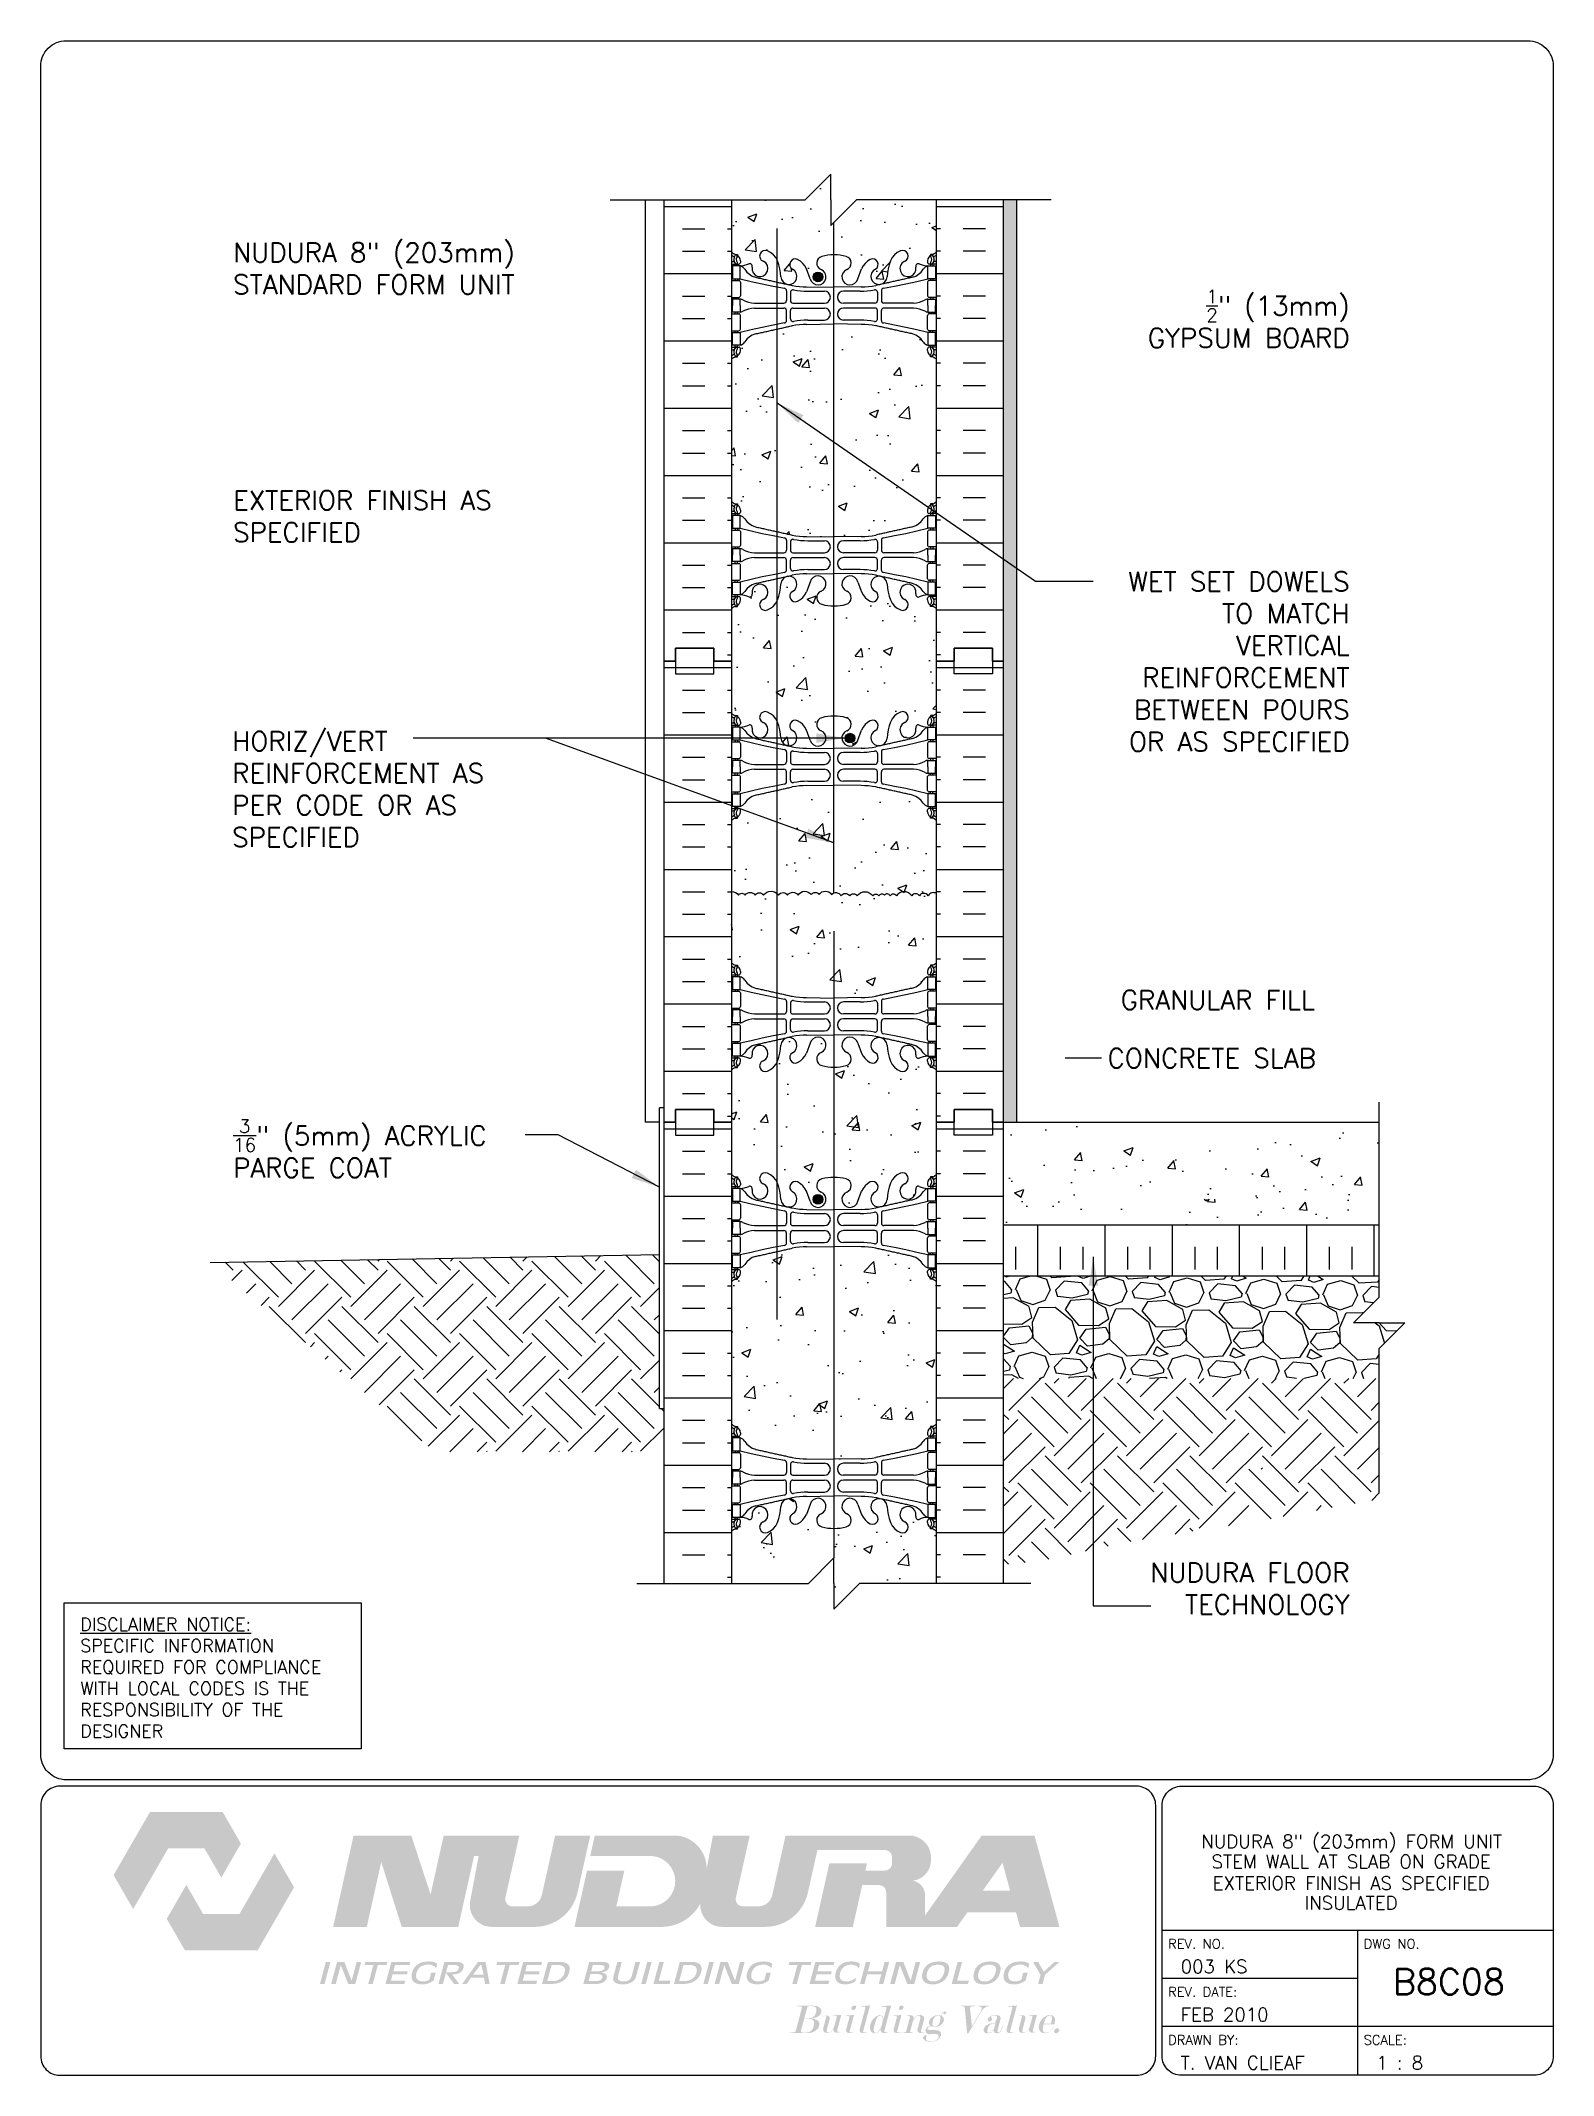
# Paper-space layout 'B8C08' of a CAD drawing. Header units: inches. Extents: x 0.42 to 7.8, y 0.49 to 10.41.
# The model-space entities are those that its viewports show. They can reach past a viewport. Long polylines and large blocks are cut down to what shows.
import ezdxf
from ezdxf.enums import TextEntityAlignment as Align

# ---------------------------------------------------------------- set-up
doc = ezdxf.new("R2010")
doc.units = ezdxf.units.IN
doc.header["$LTSCALE"] = 0.5
doc.header["$MEASUREMENT"] = 0
doc.linetypes.add('DASHED2', pattern=[0.375, 0.25, -0.125])
doc.linetypes.add('DASHEDX2', pattern=[1.5, 1, -0.5])
for name, color, linetype in [('CUT PLANE', 9, 'Continuous'), ('HATCH', 12, 'Continuous'), ('line25', 2, 'Continuous'), ('LINE3', 3, 'Continuous'), ('LINE50', 5, 'Continuous'), ('LINE9', 9, 'Continuous'), ('LOGO', 7, 'Continuous'), ('TBK_LINE65', 3, 'Continuous'), ('TBK_TEXT', 4, 'Continuous'), ('TEXT', 4, 'Continuous'), ('Web_Edge', 9, 'Continuous')]:
    doc.layers.add(name, color=color, linetype=linetype)
doc.styles.add('DIM', font='romans.shx', dxfattribs={"width": 0.7})
doc.styles.add('ROMANS', font='romans.shx', dxfattribs={"height": 0.75})
doc.dimstyles.new('ext_12', dxfattribs={"dimscale": 12, "dimtxt": 0.09375, "dimasz": 0.09375, "dimexe": 0.09375, "dimexo": 0.0625, "dimgap": 0.0625, "dimtad": 1, "dimdec": 1, "dimzin": 3, "dimdsep": 46, "dimlunit": 4, "dimtxsty": 'DIM', "dimcen": 0.09, "dimdle": 0.09375, "dimclrt": 4, "dimadec": 0, "dimazin": 0, "dimtfac": 1, "dimtdec": 1, "dimtmove": 2, "dimatfit": 3, "dimfxl": 1, "dimfrac": 2, "dimtolj": 1, "dimtzin": 0, "dimarcsym": 0})
pattern_1 = [(50, (258.6798, 123.7997), (3.5863, -0.31376), [0.375, -4.125]), (355, (258.6798, 123.7997), (-0.69376, 3.76096), [0.3, -3.3]), (100.451, (258.9786, 123.7736), (2.89255, 3.4472), [0.3187, -3.5057]), (46.184, (258.6798, 124.7997), (5.3362, -0.8276), [0.5625, -6.1875]), (96.636, (259.1245, 124.731), (4.6733, 4.8706), [0.47805, -5.25856]), (351.184, (258.68, 124.8), (4.6733, 4.8706), [0.45, -4.95]), (21, (259.1798, 124.5497), (2.98454, -2.0131), [0.375, -4.125]), (326, (259.1798, 124.5497), (1.21658, 3.62575), [0.3, -3.3]), (71.451, (259.4285, 124.382), (4.2011, 1.61265), [0.3187, -3.5057]), (37.5, (258.6798, 123.7997), (0.0608, 1.66447), [0, -3.26, 0, -3.35, 0, -3.3125]), (7.5, (258.6798, 123.7997), (1.31535, 1.97206), [0, -1.91, 0, -3.185, 0, -1.2625]), (327.5, (257.5648, 123.7997), (2.669112, -0.112774), [0, -1.25, 0, -3.9, 0, -5.175]), (317.5, (257.0648, 123.7997), (2.91593, 0.50052), [0, -1.625, 0, -2.59, 0, -3.675])]
pattern_2 = [(50, (0, 0), (3.5863, -0.31376), [0.375, -4.125]), (355, (0, 0), (-0.693757, 3.76096), [0.3, -3.3]), (100.4514, (0.299, -0.026), (2.892547, 3.447198), [0.3187, -3.50571]), (46.1842, (0, 1), (5.336205, -0.827595), [0.5625, -6.1875]), (96.6356, (0.4447, 0.931), (4.67331, 4.87059), [0.47805, -5.258565]), (351.1842, (0, 1), (4.67331, 4.87059), [0.45, -4.95]), (21, (0.5, 0.75), (2.984535, -2.013094), [0.375, -4.125]), (326, (0.5, 0.75), (1.216577, 3.62575), [0.3, -3.3]), (71.4514, (0.7487, 0.5822), (4.201113, 1.612652), [0.3187, -3.50571]), (37.5, (0, 0), (0.0607993, 1.664469), [0, -3.26, 0, -3.35, 0, -3.3125]), (7.5, (0, 0), (1.315348, 1.972059), [0, -1.91, 0, -3.185, 0, -1.2625]), (327.5, (-1.115, 0), (2.669112, -0.1127744), [0, -1.25, 0, -3.9, 0, -5.175]), (317.5, (-1.615, 0), (2.91593, 0.500525), [0, -1.625, 0, -2.59, 0, -3.675])]

psp = doc.layouts.new('B8C08')

# ---------------------------------------------------------------- texts
at = {"layer": 'TBK_TEXT', "color": 7, "style": 'ROMANS'}
for s, p in [('REV. NO.', (5.9215, 1.107)), ('DWG NO.', (6.876, 1.107)), ('REV. DATE:', (5.9215, 0.8726)), ('DRAWN BY:', (5.9215, 0.6382)), ('SCALE:', (6.876, 0.6382))]:
    psp.add_text(s, height=0.04688, dxfattribs=at).set_placement(p)
at = {"layer": 'TEXT', "insert": (0.6134, 2.7203), "char_height": 0.0625, "width": 1.41371, "attachment_point": 1, "style": 'ROMANS'}
psp.add_mtext('{\\Fromans.shx|c1;\\LDISCLAIMER NOTICE:\\l\\PSPECIFIC INFORMATION REQUIRED FOR COMPLIANCE WITH LOCAL CODES IS THE RESPONSIBILITY OF THE DESIGNER}', dxfattribs=at)

msp = doc.modelspace()

# ---------------------------------------------------------------- texts
at = {"layer": 'TEXT', "style": 'ROMANS'}
for s, p in [(' GRANULAR FILL', (237.774, 166.454)), (' CONCRETE SLAB', (237.261, 164.182))]:
    msp.add_text(s, height=0.75, dxfattribs=at).set_placement(p, align=Align.MIDDLE_LEFT)
at = {"layer": 'TEXT', "insert": (203.637, 194.998), "char_height": 0.75, "width": 12.96959, "attachment_point": 4, "style": 'ROMANS'}
msp.add_mtext('NUDURA 8" (203mm) STANDARD FORM UNIT', dxfattribs=at)
at = {"layer": 'TEXT', "linetype": 'DASHEDX2', "char_height": 0.75, "style": 'ROMANS'}
for s, insert, width, attachment_point in [('\\A1; {\\H0.7x;\\S1/2;}" (13mm) GYPSUM BOARD', (247.224, 193.043), 10.16974, 6), ('EXTERIOR FINISH AS SPECIFIED', (203.637, 185.329), 11.118, 4), ('WET SET DOWELS TO MATCH VERTICAL REINFORCEMENT BETWEEN POURS OR AS SPECIFIED', (247.224, 179.66), 10.16974, 6), ('HORIZ/VERT REINFORCEMENT AS PER CODE OR AS SPECIFIED', (203.601, 174.679), 11.118, 4), ('\\A1;{\\H0.7x;\\S3/16;}" (5mm) ACRYLIC PARGE COAT', (203.637, 160.659), 11.118, 4), ('NUDURA FLOOR TECHNOLOGY', (247.224, 143.485), 10.16974, 6)]:
    msp.add_mtext(s, dxfattribs=dict(at, insert=insert, width=width, attachment_point=attachment_point))

# ---------------------------------------------------------------- blocks, each defined once
blk = doc.blocks.new('TITLEBLOCK-Tag')
at = {"style": 'ROMANS'}
for tag, height, p in [('TITLE_LINE_1', 0.065, (0.927, -0.1328)), ('TITLE_LINE_2', 0.065, (0.9294, -0.2258)), ('CENTRE-LINE-3', 0.065, (0.927, -0.3246)), ('TITLE_LINE_4', 0.065, (0.927, -0.4299)), ('TITLE_LINE_5', 0.065, (0.927, -0.526)), ('DWG', 0.125, (1.4043, -0.9102))]:
    blk.add_attdef(tag, text='', height=height, dxfattribs=at).set_placement(p, align=Align.MIDDLE_CENTER)
for tag, p in [('LATEST_REVISION', (0.0954, -0.8366)), ('REVISION_DATE', (0.0954, -1.071)), ('DRAWN_BY', (0.0954, -1.3053)), ('SCALE', (1.0499, -1.3053))]:
    blk.add_attdef(tag, text='', height=0.065, dxfattribs=at).set_placement(p, align=Align.MIDDLE_LEFT)

# ---------------------------------------------------------------- hatches: boundary and pattern name
h = msp.add_hatch()
h.set_pattern_fill('AR-CONC', color=12, scale=0.5, style=0)
h.set_pattern_definition(pattern_2)
h.paths.add_polyline_path([(231.095, 197.682), (227.97, 197.682), (226.97, 196.682), (226.97, 197.682), (226.97, 198.682), (226.765, 198.476), (226.765, 195.503, -0.047414), (227.095, 195.532, -0.068475), (227.57, 195.47, -0.734872), (227.593, 194.959, 1.612474), (228.024, 194.599), (228.167, 194.986, -0.173075), (228.513, 195.353, -0.940793), (228.716, 194.97, 1.753171), (229.167, 194.673, -0.068226), (229.303, 195.301, -0.21345), (229.695, 195.69, -1), (229.859, 195.282, 2.087231), (230.292, 195.057, -0.669601), (230.425, 195.177, 0.085348), (230.754, 195.102), (230.859, 195.102), (230.859, 195.172), (230.812, 195.172, -0.414214), (230.749, 195.234), (230.749, 195.302, -0.249069), (230.859, 195.509), (230.859, 195.55), (230.949, 195.55, 0.088416), (231.095, 195.648)])
h = msp.add_hatch()
h.set_pattern_fill('AR-CONC', color=12, scale=0.5, style=0)
h.set_pattern_definition(pattern_2)
h.paths.add_polyline_path([(226.765, 198.476), (225.97, 197.682), (223.095, 197.682), (223.095, 195.648, 0.088416), (223.241, 195.55), (223.331, 195.55), (223.331, 195.509, -0.249069), (223.441, 195.302), (223.441, 195.234, -0.414214), (223.379, 195.172), (223.331, 195.172), (223.331, 195.102), (223.436, 195.102, 0.085348), (223.766, 195.177, -0.669601), (223.898, 195.057, 2.087231), (224.332, 195.282, -1), (224.496, 195.69, -0.21345), (224.888, 195.301, -0.068226), (225.024, 194.673, 1.753171), (225.475, 194.97, -0.940793), (225.678, 195.353, -0.173075), (226.024, 194.986), (226.167, 194.599, 0.73881), (226.765, 194.561), (226.765, 194.783, 0.20089), (226.598, 194.959, -0.734872), (226.621, 195.47, -0.020993), (226.765, 195.503)])
h.paths.add_polyline_path([(226.659, 194.672, -1), (226.284, 194.672, -1)], flags=16)
h = msp.add_hatch()
h.set_pattern_fill('AR-CONC', color=12, scale=0.5, style=0)
h.set_pattern_definition(pattern_2)
h.paths.add_polyline_path([(226.765, 181.861, -0.020993), (226.621, 181.894, -0.734872), (226.598, 182.405, 0.20089), (226.765, 182.581), (226.765, 182.803, 0.73881), (226.167, 182.765), (226.024, 182.378, -0.173075), (225.678, 182.011, -0.940793), (225.475, 182.395, 1.753171), (225.024, 182.691, -0.068226), (224.888, 182.063, -0.21345), (224.496, 181.674, -1), (224.332, 182.083, 2.087231), (223.898, 182.307, -0.669601), (223.766, 182.187, 0.085348), (223.436, 182.263), (223.331, 182.263), (223.331, 182.193), (223.379, 182.193, -0.414214), (223.441, 182.13), (223.441, 182.063, -0.249069), (223.331, 181.856), (223.331, 181.814), (223.241, 181.814, 0.088416), (223.095, 181.716), (223.095, 179.682), (223.095, 177.648, 0.088416), (223.241, 177.55), (223.331, 177.55), (223.331, 177.509, -0.249069), (223.441, 177.302), (223.441, 177.234, -0.414214), (223.379, 177.172), (223.331, 177.172), (223.331, 177.102), (223.436, 177.102, 0.085348), (223.766, 177.177, -0.669601), (223.898, 177.057, 2.087231), (224.332, 177.282, -1), (224.496, 177.69, -0.21345), (224.888, 177.301, -0.068226), (225.024, 176.673, 1.753171), (225.475, 176.97, -0.940793), (225.678, 177.353, -0.173075), (226.024, 176.986), (226.167, 176.599, 0.73881), (226.765, 176.561), (226.765, 176.783, 0.20089), (226.598, 176.959, -0.734872), (226.621, 177.47, -0.020993), (226.765, 177.503)])
h = msp.add_hatch()
h.set_pattern_fill('AR-CONC', color=12, scale=0.5, style=0)
h.set_pattern_definition(pattern_2)
h.paths.add_polyline_path([(231.095, 181.716, 0.088416), (230.949, 181.814), (230.859, 181.814), (230.859, 181.856, -0.249069), (230.749, 182.063), (230.749, 182.13, -0.414214), (230.812, 182.193), (230.859, 182.193), (230.859, 182.263), (230.754, 182.263, 0.085348), (230.425, 182.187, -0.669601), (230.292, 182.307, 2.087231), (229.859, 182.083, -1), (229.695, 181.674, -0.21345), (229.303, 182.063, -0.068226), (229.167, 182.691, 1.753171), (228.716, 182.395, -0.940793), (228.513, 182.011, -0.173075), (228.167, 182.378), (228.024, 182.765, 1.612474), (227.593, 182.405, -0.734872), (227.57, 181.894, -0.068475), (227.095, 181.832, -0.047414), (226.765, 181.861), (226.765, 177.503, -0.047414), (227.095, 177.532, -0.068475), (227.57, 177.47, -0.734872), (227.593, 176.959, 1.612474), (228.024, 176.599), (228.167, 176.986, -0.173075), (228.513, 177.353, -0.940793), (228.716, 176.97, 1.753171), (229.167, 176.673, -0.068226), (229.303, 177.301, -0.21345), (229.695, 177.69, -1), (229.859, 177.282, 2.087231), (230.292, 177.057, -0.669601), (230.425, 177.177, 0.085348), (230.754, 177.102), (230.859, 177.102), (230.859, 177.172), (230.812, 177.172, -0.414214), (230.749, 177.234), (230.749, 177.302, -0.249069), (230.859, 177.509), (230.859, 177.55), (230.949, 177.55, 0.088416), (231.095, 177.648), (231.095, 179.682)])
h.paths.add_polyline_path([(227.907, 176.672, -1), (227.532, 176.672, -1)], flags=16)
h = msp.add_hatch()
h.set_pattern_fill('AR-CONC', color=12, scale=0.5, style=0)
h.set_pattern_definition(pattern_2)
h.paths.add_polyline_path([(226.765, 163.861, -0.020993), (226.621, 163.894, -0.734872), (226.598, 164.405, 0.20089), (226.765, 164.581), (226.765, 164.803, 0.73881), (226.167, 164.765), (226.024, 164.378, -0.173075), (225.678, 164.011, -0.940793), (225.475, 164.395, 1.702394), (225.025, 164.707, -0.069923), (224.888, 164.063, -0.21345), (224.496, 163.674, -1), (224.332, 164.083, 2.087231), (223.898, 164.307, -0.669601), (223.766, 164.187, 0.085348), (223.436, 164.263), (223.331, 164.263), (223.331, 164.193), (223.379, 164.193, -0.414214), (223.441, 164.13), (223.441, 164.063, -0.249069), (223.331, 163.856), (223.331, 163.814), (223.241, 163.814, 0.088416), (223.095, 163.716), (223.095, 161.682), (223.095, 159.648, 0.088416), (223.241, 159.55), (223.331, 159.55), (223.331, 159.509, -0.249069), (223.441, 159.302), (223.441, 159.234, -0.414214), (223.379, 159.172), (223.331, 159.172), (223.331, 159.102), (223.436, 159.102, 0.085348), (223.766, 159.177, -0.669601), (223.898, 159.057, 2.087231), (224.332, 159.282, -1), (224.496, 159.69, -0.21345), (224.888, 159.301, -0.069923), (225.025, 158.657, 1.702394), (225.475, 158.97, -0.940793), (225.678, 159.353, -0.173075), (226.024, 158.986), (226.167, 158.599, 0.73881), (226.765, 158.561), (226.765, 158.783, 0.20089), (226.598, 158.959, -0.734872), (226.621, 159.47, -0.020993), (226.765, 159.503)])
h.paths.add_polyline_path([(226.659, 158.672, -1), (226.284, 158.672, -1)], flags=16)
h = msp.add_hatch()
h.set_pattern_fill('AR-CONC', color=12, scale=0.5, style=0)
h.set_pattern_definition(pattern_2)
h.paths.add_polyline_path([(231.095, 163.716, 0.088416), (230.949, 163.814), (230.859, 163.814), (230.859, 163.856, -0.249069), (230.749, 164.063), (230.749, 164.13, -0.414214), (230.812, 164.193), (230.859, 164.193), (230.859, 164.263), (230.754, 164.263, 0.085348), (230.425, 164.187, -0.669601), (230.292, 164.307, 2.087231), (229.859, 164.083, -1), (229.695, 163.674, -0.21345), (229.303, 164.063, -0.069923), (229.166, 164.707, 1.702394), (228.716, 164.395, -0.940793), (228.513, 164.011, -0.173075), (228.167, 164.378), (228.024, 164.765, 1.612474), (227.593, 164.405, -0.734872), (227.57, 163.894, -0.068475), (227.095, 163.832, -0.001645), (227.084, 163.832), (227.084, 159.532, -0.001645), (227.095, 159.532, -0.068475), (227.57, 159.47, -0.734872), (227.593, 158.959, 1.612474), (228.024, 158.599), (228.167, 158.986, -0.173075), (228.513, 159.353, -0.940793), (228.716, 158.97, 1.702394), (229.166, 158.657, -0.069923), (229.303, 159.301, -0.21345), (229.695, 159.69, -1), (229.859, 159.282, 2.087231), (230.292, 159.057, -0.669601), (230.425, 159.177, 0.085348), (230.754, 159.102), (230.859, 159.102), (230.859, 159.172), (230.812, 159.172, -0.414214), (230.749, 159.234), (230.749, 159.302, -0.249069), (230.859, 159.509), (230.859, 159.55), (230.949, 159.55, 0.088416), (231.095, 159.648), (231.095, 161.682)])
h = msp.add_hatch()
h.set_pattern_fill('AR-CONC', color=12, scale=0.5, style=0)
h.set_pattern_definition(pattern_2)
h.paths.add_polyline_path([(227.084, 163.832, -0.045766), (226.765, 163.861), (226.765, 159.503, -0.045766), (227.084, 159.532)])
h = msp.add_hatch()
h.set_pattern_fill('AR-CONC', color=12, scale=0.02, style=0)
h.set_pattern_definition([(50, (-1005.921, 54.6168), (3.6436934, -0.318782), [0.381, -4.191]), (355, (-1005.921, 54.617), (-0.704857, 3.821133), [0.3048, -3.3528]), (100.451, (-1005.6174, 54.5903), (2.93885, 3.502334), [0.3238, -3.5618]), (46.1842, (-1005.921, 55.633), (5.421581, -0.840847), [0.5715, -6.2865]), (96.6356, (-1005.4693, 55.563), (4.748085, 4.948511), [0.4857, -5.3427]), (351.184, (-1005.921, 55.633), (4.748092, 4.948502), [0.4572, -5.0292]), (21, (-1005.413, 55.3788), (3.0322976, -2.0453104), [0.381, -4.191]), (326, (-1005.413, 55.379), (1.236041, 3.683759), [0.3048, -3.3528]), (71.4514, (-1005.1604, 55.2084), (4.26833, 1.638457), [0.3238, -3.5618]), (37.5, (-1005.9211, 54.6168), (0.061772, 1.6911008), [0, -3.31216, 0, -3.4036, 0, -3.3655]), (7.5, (-1005.921, 54.6168), (1.3363933, 2.0036115), [0, -1.94056, 0, -3.23596, 0, -1.2827]), (327.5, (-1007.0539, 54.6168), (2.7118119, -0.1145749), [0, -1.27, 0, -3.9624, 0, -5.2578]), (317.5, (-1007.562, 54.6168), (2.9625836, 0.50853), [0, -1.651, 0, -2.63144, 0, -3.7338])])
h.paths.add_polyline_path([(248.381, 161.682), (235.054, 161.682), (235.054, 158.94), (235.054, 158.682), (248.381, 158.682)])
h.paths.add_polyline_path([(235.054, 161.682), (233.72, 161.682), (233.72, 158.682), (235.054, 158.682), (235.054, 158.94)])
h = msp.add_hatch()
h.set_pattern_fill('AR-CONC', color=12, scale=0.5, style=0)
h.set_pattern_definition(pattern_1)
h.paths.add_polyline_path([(234.849, 158.682), (233.72, 158.682), (233.72, 157.682), (234.849, 157.682)])
h = msp.add_hatch()
h.set_pattern_fill('AR-CONC', color=12, scale=0.5, style=0)
h.set_pattern_definition(pattern_1)
h.paths.add_polyline_path([(248.381, 157.682), (248.381, 158.682), (234.849, 158.682), (234.849, 157.682)])
h = msp.add_hatch()
h.set_pattern_fill('AR-CONC', color=12, scale=0.5, style=0)
h.set_pattern_definition(pattern_2)
h.paths.add_polyline_path([(227.084, 155.571, -0.045766), (226.765, 155.6), (226.765, 153.026, -0.241277), (227.005, 152.899, -0.109751), (227.084, 152.953)])
h = msp.add_hatch()
h.set_pattern_fill('AR-CONC', color=12, scale=0.5, style=0)
h.set_pattern_definition(pattern_2)
h.paths.add_polyline_path([(227.084, 144.671), (227.084, 145.832, -0.066822), (226.621, 145.894, -0.734872), (226.598, 146.405, 1.612474), (226.167, 146.765), (226.024, 146.378, -0.173075), (225.678, 146.011, -0.940793), (225.475, 146.395, 1.753171), (225.024, 146.691, -0.068226), (224.888, 146.063, -0.21345), (224.496, 145.674, -1), (224.332, 146.083, 2.087231), (223.898, 146.307, -0.669601), (223.766, 146.187, 0.085348), (223.436, 146.263), (223.331, 146.263), (223.331, 146.193), (223.379, 146.193, -0.414214), (223.441, 146.13), (223.441, 146.063, -0.249069), (223.331, 145.856), (223.331, 145.814), (223.241, 145.814, 0.088416), (223.095, 145.716), (223.095, 143.682), (226.095, 143.682)])
h = msp.add_hatch()
h.set_pattern_fill('AR-CONC', color=12, scale=0.5, style=0)
h.set_pattern_definition(pattern_2)
h.paths.add_polyline_path([(231.095, 143.682), (231.095, 145.716, 0.088416), (230.949, 145.814), (230.859, 145.814), (230.859, 145.856, -0.249069), (230.749, 146.063), (230.749, 146.13, -0.414214), (230.812, 146.193), (230.859, 146.193), (230.859, 146.263), (230.754, 146.263, 0.085348), (230.425, 146.187, -0.669601), (230.292, 146.307, 2.087231), (229.859, 146.083, -1), (229.695, 145.674, -0.21345), (229.303, 146.063, -0.068226), (229.167, 146.691, 1.753171), (228.716, 146.395, -0.940793), (228.513, 146.011, -0.173075), (228.167, 146.378), (228.024, 146.765, 1.612474), (227.593, 146.405, -0.734872), (227.57, 145.894, -0.068475), (227.095, 145.832, -0.001645), (227.084, 145.832), (227.084, 144.671), (227.095, 144.682), (227.095, 143.682), (227.095, 142.682), (228.095, 143.682)])
at = {"layer": 'HATCH'}
h = msp.add_hatch(dxfattribs=at)
h.set_pattern_fill('INSUL', color=256, scale=7, style=0)
h.set_pattern_definition([(0, (-2703.0662, -217.3274), (0, 2.625), []), (0, (-2703.0662, -216.4524), (0, 2.625), [0.875, -0.875]), (0, (-2703.0662, -215.5774), (0, 2.625), [0.875, -0.875])])
h.paths.add_polyline_path([(220.47, 179.682), (220.908, 179.682), (220.908, 180.182), (222.408, 180.182), (222.408, 179.682), (223.095, 179.682), (223.095, 197.682), (222.408, 197.682), (222.408, 198.182), (220.908, 198.182), (220.908, 197.682), (220.47, 197.682)])
h = msp.add_hatch(dxfattribs=at)
h.set_pattern_fill('INSUL', color=256, scale=7, style=0)
h.set_pattern_definition([(180, (3157.257, -217.3274), (0, 2.625), []), (180, (3157.257, -216.4524), (0, 2.625), [0.875, -0.875]), (180, (3157.257, -215.5774), (0, 2.625), [0.875, -0.875])])
h.paths.add_polyline_path([(233.72, 179.682), (233.283, 179.682), (233.283, 180.182), (231.783, 180.182), (231.783, 179.682), (231.095, 179.682), (231.095, 197.682), (231.783, 197.682), (231.783, 198.182), (233.283, 198.182), (233.283, 197.682), (233.72, 197.682)])
h = msp.add_hatch(dxfattribs=at)
h.set_pattern_fill('AR-SAND', color=256, scale=0.25, style=0)
h.set_pattern_definition([(37.5, (258.67978, 123.79972), (-0.0157483, 0.481706), [0, -0.38, 0, -0.425, 0, -0.40625]), (7.5, (258.6798, 123.7997), (0.442444, 0.7055365), [0, -0.205, 0, -0.3425, 0, -0.13125]), (327.5, (258.37228, 123.79972), (0.7785355, 0.0014148), [0, -0.125, 0, -0.45, 0, -0.5875]), (317.5, (258.3723, 123.7997), (0.7515317, 0.219419), [0, -0.0625, 0, -0.295, 0, -0.3375])])
h.paths.add_polyline_path([(234.22, 197.682), (233.72, 197.682), (233.72, 179.682), (233.72, 161.682), (234.22, 161.682)])
h = msp.add_hatch(dxfattribs=at)
h.set_pattern_fill('AR-CONC', color=256, scale=0.5)
h.set_pattern_definition([(50, (0, 0), (3.5863, -0.31376), [0.375, -4.125]), (355, (0, 0), (-0.693757, 3.76096), [0.3, -3.3]), (100.4514, (0.299, -0.026), (2.892544, 3.4472), [0.3187, -3.50571]), (46.1842, (0, 1), (5.336207, -0.827596), [0.5625, -6.1875]), (96.6356, (0.4447, 0.931), (4.67331, 4.87059), [0.47805, -5.25857]), (351.1842, (0, 1), (4.67331, 4.87059), [0.45, -4.95]), (21, (0.5, 0.75), (2.984535, -2.013094), [0.375, -4.125]), (326, (0.5, 0.75), (1.216577, 3.62575), [0.3, -3.3]), (71.4514, (0.7487, 0.5822), (4.20111, 1.612656), [0.3187, -3.50571]), (37.5, (0, 0), (0.0607993, 1.664469), [0, -3.26, 0, -3.35, 0, -3.3125]), (7.5, (0, 0), (1.315348, 1.972059), [0, -1.91, 0, -3.185, 0, -1.2625]), (327.5, (-1.115, 0), (2.669112, -0.1127744), [0, -1.25, 0, -3.9, 0, -5.175]), (317.5, (-1.615, 0), (2.91593, 0.500525), [0, -1.625, 0, -2.59, 0, -3.675])])
edge = h.paths.add_edge_path()
edge.add_arc((230.749, 191.094), 0.5, 46.21089, 66.42182)
edge.add_line((230.949, 191.553), (230.859, 191.553))
edge.add_line((230.859, 191.553), (230.859, 191.594))
edge.add_arc((230.999, 191.802), 0.25, 180, 235.9442, ccw=False)
edge.add_line((230.749, 191.802), (230.749, 191.869))
edge.add_arc((230.812, 191.869), 0.0625, 90, 180, ccw=False)
edge.add_line((230.812, 191.932), (230.859, 191.932))
edge.add_line((230.859, 191.932), (230.859, 192.002))
edge.add_line((230.859, 192.002), (230.754, 192.002))
edge.add_arc((230.877, 192.344), 0.364, 212.04242, 250.33874, ccw=False)
edge.add_arc((229.954, 191.733), 0.743, 34.22802, 73.81071)
edge.add_spline(control_points=[(230.161, 192.447), (228.724, 192.767)], knot_values=[0, 0, 1, 1], degree=1, periodic=0)
edge.add_arc((228.167, 189.836), 2.984, 79.25462, 90.09947)
edge.add_line((228.162, 192.82), (227.095, 192.835))
edge.add_line((227.095, 192.835), (227.095, 184.529))
edge.add_line((227.095, 184.529), (228.162, 184.544))
edge.add_arc((228.167, 187.528), 2.984, 269.90053, 280.74538)
edge.add_spline(control_points=[(228.724, 184.597), (230.161, 184.917)], knot_values=[0, 0, 1, 1], degree=1, periodic=0)
edge.add_arc((229.954, 185.631), 0.743, 286.18929, 325.77198)
edge.add_arc((230.877, 185.02), 0.364, 109.66126, 147.95758, ccw=False)
edge.add_line((230.754, 185.363), (230.859, 185.363))
edge.add_line((230.859, 185.363), (230.859, 185.433))
edge.add_line((230.859, 185.433), (230.812, 185.433))
edge.add_arc((230.812, 185.495), 0.0625, 180, 270, ccw=False)
edge.add_line((230.749, 185.495), (230.749, 185.563))
edge.add_arc((230.999, 185.563), 0.25, 124.0558, 180, ccw=False)
edge.add_line((230.859, 185.77), (230.859, 185.812))
edge.add_line((230.859, 185.812), (230.949, 185.812))
edge.add_arc((230.749, 186.27), 0.5, 293.57818, 313.78911)
edge.add_line((231.095, 185.909), (231.095, 191.455))
edge = h.paths.add_edge_path()
edge.add_line((227.095, 192.835), (226.029, 192.82))
edge.add_arc((226.024, 189.836), 2.984, 89.90053, 100.74538)
edge.add_spline(control_points=[(225.467, 192.767), (224.959, 192.654)], knot_values=[0.646761, 0.646761, 1, 1], degree=1, periodic=0)
edge.add_spline(control_points=[(224.959, 192.654), (224.874, 192.635)], knot_values=[0.587043, 0.587043, 0.646761, 0.646761], degree=1, periodic=0)
edge.add_line((224.874, 192.635), (224.874, 184.729))
edge.add_spline(control_points=[(224.874, 184.729), (224.959, 184.71)], knot_values=[0.587043, 0.587043, 0.646761, 0.646761], degree=1, periodic=0)
edge.add_spline(control_points=[(224.959, 184.71), (225.467, 184.597)], knot_values=[0.646761, 0.646761, 1, 1], degree=1, periodic=0)
edge.add_arc((226.024, 187.528), 2.984, 259.25462, 270.09947)
edge.add_line((226.029, 184.544), (227.095, 184.529))
edge.add_line((227.095, 184.529), (227.095, 192.835))
edge = h.paths.add_edge_path()
edge.add_spline(control_points=[(224.874, 192.635), (224.03, 192.447)], knot_values=[0, 0, 0.587043, 0.587043], degree=1, periodic=0)
edge.add_arc((224.237, 191.733), 0.743, 106.18929, 145.77198)
edge.add_arc((223.314, 192.344), 0.364, 289.66126, 327.95758, ccw=False)
edge.add_line((223.436, 192.002), (223.331, 192.002))
edge.add_line((223.331, 192.002), (223.331, 191.932))
edge.add_line((223.331, 191.932), (223.379, 191.932))
edge.add_arc((223.379, 191.869), 0.0625, 0, 90, ccw=False)
edge.add_line((223.441, 191.869), (223.441, 191.802))
edge.add_arc((223.191, 191.802), 0.25, 304.0558, 360, ccw=False)
edge.add_line((223.331, 191.594), (223.331, 191.553))
edge.add_line((223.331, 191.553), (223.241, 191.553))
edge.add_arc((223.441, 191.094), 0.5, 113.57818, 133.78911)
edge.add_line((223.095, 191.455), (223.095, 185.909))
edge.add_arc((223.441, 186.27), 0.5, 226.21089, 246.42182)
edge.add_line((223.241, 185.812), (223.331, 185.812))
edge.add_line((223.331, 185.812), (223.331, 185.77))
edge.add_arc((223.191, 185.563), 0.25, 0, 55.9442, ccw=False)
edge.add_line((223.441, 185.563), (223.441, 185.495))
edge.add_arc((223.379, 185.495), 0.0625, -90, 0, ccw=False)
edge.add_line((223.379, 185.433), (223.331, 185.433))
edge.add_line((223.331, 185.433), (223.331, 185.363))
edge.add_line((223.331, 185.363), (223.436, 185.363))
edge.add_arc((223.314, 185.02), 0.364, 32.04242, 70.33874, ccw=False)
edge.add_arc((224.237, 185.631), 0.743, 214.22802, 253.81071)
edge.add_spline(control_points=[(224.03, 184.917), (224.874, 184.729)], knot_values=[0, 0, 0.587043, 0.587043], degree=1, periodic=0)
edge.add_line((224.874, 184.729), (224.874, 192.635))
edge = h.paths.add_edge_path()
edge.add_arc((230.749, 173.094), 0.5, 46.21089, 66.42182)
edge.add_line((230.949, 173.553), (230.859, 173.553))
edge.add_line((230.859, 173.553), (230.859, 173.594))
edge.add_arc((230.999, 173.802), 0.25, 180, 235.9442, ccw=False)
edge.add_line((230.749, 173.802), (230.749, 173.869))
edge.add_arc((230.812, 173.869), 0.0625, 90, 180, ccw=False)
edge.add_line((230.812, 173.932), (230.859, 173.932))
edge.add_line((230.859, 173.932), (230.859, 174.002))
edge.add_line((230.859, 174.002), (230.754, 174.002))
edge.add_arc((230.877, 174.344), 0.364, 214.97751, 250.33874, ccw=False)
edge.add_arc((229.954, 173.733), 0.743, 32.79192, 73.81071)
edge.add_spline(control_points=[(230.161, 174.447), (228.724, 174.767)], knot_values=[0, 0, 1, 1], degree=1, periodic=0)
edge.add_arc((228.167, 171.836), 2.984, 79.25462, 90.09947)
edge.add_line((228.162, 174.82), (227.095, 174.835))
edge.add_line((227.095, 174.835), (227.095, 170.633))
edge.add_arc((227.166, 170.423), 0.221, 26.86944, 108.63231, ccw=False)
edge.add_arc((227.537, 170.402), 0.211, 35, 145, ccw=False)
edge.add_arc((227.857, 170.42), 0.18, 35, 145, ccw=False)
edge.add_arc((228.306, 170.312), 0.368, 35, 145, ccw=False)
edge.add_arc((228.729, 170.438), 0.149, 35, 145, ccw=False)
edge.add_arc((228.969, 170.46), 0.134, 41.71021, 151.71021, ccw=False)
edge.add_arc((229.169, 170.46), 0.134, 28.28979, 138.28979, ccw=False)
edge.add_arc((229.409, 170.438), 0.149, 35, 145, ccw=False)
edge.add_arc((229.832, 170.312), 0.368, 35, 145, ccw=False)
edge.add_arc((230.281, 170.42), 0.18, 35, 145, ccw=False)
edge.add_arc((230.601, 170.402), 0.211, 35, 145, ccw=False)
edge.add_arc((230.972, 170.423), 0.221, 56.12757, 153.13056, ccw=False)
edge.add_line((231.095, 170.607), (231.095, 173.455))
edge = h.paths.add_edge_path()
edge.add_line((227.095, 174.835), (226.029, 174.82))
edge.add_arc((226.024, 171.836), 2.984, 89.90053, 100.74538)
edge.add_spline(control_points=[(225.467, 174.767), (224.986, 174.66)], knot_values=[0.665423, 0.665423, 1, 1], degree=1, periodic=0)
edge.add_spline(control_points=[(224.981, 174.659), (224.959, 174.654)], knot_values=[0.646761, 0.646761, 0.66169, 0.66169], degree=1, periodic=0)
edge.add_spline(control_points=[(224.959, 174.654), (224.874, 174.635)], knot_values=[0.587043, 0.587043, 0.646761, 0.646761], degree=1, periodic=0)
edge.add_line((224.874, 174.635), (224.874, 170.609))
edge.add_arc((224.639, 170.347), 0.352, 35, 48.16072, ccw=False)
edge.add_arc((225.107, 170.423), 0.219, 35, 145, ccw=False)
edge.add_arc((225.491, 170.405), 0.25, 35, 145, ccw=False)
edge.add_arc((225.962, 170.382), 0.313, 37.86257, 147.86257, ccw=False)
edge.add_arc((226.363, 170.467), 0.188, 35, 145, ccw=False)
edge.add_arc((226.761, 170.404), 0.297, 35, 145, ccw=False)
edge.add_arc((227.166, 170.423), 0.221, 108.63231, 136.86944, ccw=False)
edge.add_line((227.095, 170.633), (227.095, 174.835))
edge = h.paths.add_edge_path()
edge.add_spline(control_points=[(224.874, 174.635), (224.787, 174.616)], knot_values=[0.526948, 0.526948, 0.587043, 0.587043], degree=1, periodic=0)
edge.add_spline(control_points=[(224.787, 174.616), (224.778, 174.614)], knot_values=[0.520749, 0.520749, 0.526948, 0.526948], degree=1, periodic=0)
edge.add_spline(control_points=[(224.778, 174.614), (224.743, 174.606)], knot_values=[0.495951, 0.495951, 0.520749, 0.520749], degree=1, periodic=0)
edge.add_spline(control_points=[(224.737, 174.605), (224.71, 174.599)], knot_values=[0.473178, 0.473178, 0.492282, 0.492282], degree=1, periodic=0)
edge.add_spline(control_points=[(224.71, 174.599), (224.702, 174.597)], knot_values=[0.467485, 0.467485, 0.473178, 0.473178], degree=1, periodic=0)
edge.add_spline(control_points=[(224.702, 174.597), (224.6, 174.574)], knot_values=[0.396761, 0.396761, 0.467485, 0.467485], degree=1, periodic=0)
edge.add_spline(control_points=[(224.6, 174.574), (224.532, 174.559)], knot_values=[0.34919, 0.34919, 0.396761, 0.396761], degree=1, periodic=0)
edge.add_spline(control_points=[(224.532, 174.559), (224.515, 174.555)], knot_values=[0.337298, 0.337298, 0.34919, 0.34919], degree=1, periodic=0)
edge.add_spline(control_points=[(224.51, 174.554), (224.03, 174.447)], knot_values=[0, 0, 0.334324, 0.334324], degree=1, periodic=0)
edge.add_arc((224.237, 173.733), 0.743, 106.18929, 147.20808)
edge.add_arc((223.314, 174.344), 0.364, 289.66126, 325.02249, ccw=False)
edge.add_line((223.436, 174.002), (223.331, 174.002))
edge.add_line((223.331, 174.002), (223.331, 173.932))
edge.add_line((223.331, 173.932), (223.379, 173.932))
edge.add_arc((223.379, 173.869), 0.0625, 0, 90, ccw=False)
edge.add_line((223.441, 173.869), (223.441, 173.802))
edge.add_arc((223.191, 173.802), 0.25, 304.0558, 360, ccw=False)
edge.add_line((223.331, 173.594), (223.331, 173.553))
edge.add_line((223.331, 173.553), (223.241, 173.553))
edge.add_arc((223.441, 173.094), 0.5, 113.57818, 133.78911)
edge.add_line((223.095, 173.455), (223.095, 170.682))
edge.add_arc((223.106, 170.369), 0.313, 35, 92.00785, ccw=False)
edge.add_arc((223.497, 170.454), 0.164, 35, 145, ccw=False)
edge.add_arc((223.824, 170.414), 0.235, 35, 145, ccw=False)
edge.add_arc((224.183, 170.432), 0.204, 35, 145, ccw=False)
edge.add_arc((224.639, 170.347), 0.352, 48.16072, 145, ccw=False)
edge.add_line((224.874, 170.609), (224.874, 174.635))
h.paths.add_polyline_path([(224.874, 170.609, 0.449624), (224.35, 170.549, 0.520567), (224.017, 170.549, 0.520567), (223.632, 170.549, 0.520567), (223.363, 170.549, 0.254004), (223.095, 170.682), (223.095, 167.909, 0.088416), (223.241, 167.812), (223.331, 167.812), (223.331, 167.77, -0.249069), (223.441, 167.563), (223.441, 167.495, -0.414214), (223.379, 167.433), (223.331, 167.433), (223.331, 167.363), (223.436, 167.363), (223.436, 166.863, 0.013026), (224.874, 166.545)])
edge = h.paths.add_edge_path()
edge.add_arc((230.972, 170.423), 0.221, 56.12757, 153.13056)
edge.add_arc((230.601, 170.402), 0.211, 35, 145)
edge.add_arc((230.281, 170.42), 0.18, 35, 145)
edge.add_arc((229.832, 170.312), 0.368, 35, 145)
edge.add_arc((229.409, 170.438), 0.149, 35, 145)
edge.add_arc((229.169, 170.46), 0.134, 28.28979, 138.28979)
edge.add_arc((228.969, 170.46), 0.134, 41.71021, 151.71021)
edge.add_arc((228.729, 170.438), 0.149, 35, 145)
edge.add_arc((228.306, 170.312), 0.368, 35, 145)
edge.add_arc((227.857, 170.42), 0.18, 35, 145)
edge.add_arc((227.537, 170.402), 0.211, 35, 145)
edge.add_arc((227.166, 170.423), 0.221, 26.86944, 136.86944)
edge.add_arc((226.761, 170.404), 0.297, 35, 145)
edge.add_arc((226.363, 170.467), 0.188, 35, 145)
edge.add_arc((225.962, 170.382), 0.313, 37.86257, 147.86257)
edge.add_arc((225.491, 170.405), 0.25, 35, 145)
edge.add_arc((225.107, 170.423), 0.219, 35, 145)
edge.add_arc((224.639, 170.347), 0.352, 35, 48.16072)
edge.add_line((224.874, 170.609), (224.874, 166.729))
edge.add_spline(control_points=[(224.874, 166.729), (225.467, 166.597)], knot_values=[0.587043, 0.587043, 1, 1], degree=1, periodic=0)
edge.add_arc((226.024, 169.528), 2.984, 259.25462, 270.09947)
edge.add_line((226.029, 166.544), (227.095, 166.529))
edge.add_line((227.095, 166.529), (228.162, 166.544))
edge.add_arc((228.167, 169.528), 2.984, 269.90053, 280.74538)
edge.add_spline(control_points=[(228.724, 166.597), (230.161, 166.917)], knot_values=[0, 0, 1, 1], degree=1, periodic=0)
edge.add_arc((229.954, 167.631), 0.743, 286.18929, 325.77198)
edge.add_arc((230.877, 167.02), 0.364, 109.66126, 147.95758, ccw=False)
edge.add_line((230.754, 167.363), (230.859, 167.363))
edge.add_line((230.859, 167.363), (230.859, 167.433))
edge.add_line((230.859, 167.433), (230.812, 167.433))
edge.add_arc((230.812, 167.495), 0.0625, 180, 270, ccw=False)
edge.add_line((230.749, 167.495), (230.749, 167.563))
edge.add_arc((230.999, 167.563), 0.25, 124.0558, 180, ccw=False)
edge.add_line((230.859, 167.77), (230.859, 167.812))
edge.add_line((230.859, 167.812), (230.949, 167.812))
edge.add_arc((230.749, 168.27), 0.5, 293.57818, 313.78911)
edge.add_line((231.095, 167.909), (231.095, 170.607))
edge = h.paths.add_edge_path()
edge.add_line((227.095, 156.835), (226.029, 156.82))
edge.add_arc((226.024, 153.836), 2.984, 89.90053, 100.74538)
edge.add_spline(control_points=[(225.467, 156.767), (224.874, 156.635)], knot_values=[0.587043, 0.587043, 1, 1], degree=1, periodic=0)
edge.add_spline(control_points=[(224.874, 156.635), (224.03, 156.447)], knot_values=[0, 0, 0.587043, 0.587043], degree=1, periodic=0)
edge.add_arc((224.237, 155.733), 0.743, 106.18929, 145.77198)
edge.add_arc((223.314, 156.344), 0.364, 289.66126, 327.95758, ccw=False)
edge.add_line((223.436, 156.002), (223.331, 156.002))
edge.add_line((223.331, 156.002), (223.331, 155.932))
edge.add_line((223.331, 155.932), (223.379, 155.932))
edge.add_arc((223.379, 155.869), 0.0625, 0, 90, ccw=False)
edge.add_line((223.441, 155.869), (223.441, 155.802))
edge.add_arc((223.191, 155.802), 0.25, 304.0558, 360, ccw=False)
edge.add_line((223.331, 155.594), (223.331, 155.553))
edge.add_line((223.331, 155.553), (223.241, 155.553))
edge.add_arc((223.441, 155.094), 0.5, 113.57818, 133.78911)
edge.add_line((223.095, 155.455), (223.095, 149.909))
edge.add_arc((223.441, 150.27), 0.5, 226.21089, 246.42182)
edge.add_line((223.241, 149.812), (223.331, 149.812))
edge.add_line((223.331, 149.812), (223.331, 149.77))
edge.add_arc((223.191, 149.563), 0.25, 0, 55.9442, ccw=False)
edge.add_line((223.441, 149.563), (223.441, 149.495))
edge.add_arc((223.379, 149.495), 0.0625, -90, 0, ccw=False)
edge.add_line((223.379, 149.433), (223.331, 149.433))
edge.add_line((223.331, 149.433), (223.331, 149.363))
edge.add_line((223.331, 149.363), (223.436, 149.363))
edge.add_arc((223.314, 149.02), 0.364, 32.04242, 70.33874, ccw=False)
edge.add_arc((224.237, 149.631), 0.743, 214.22802, 253.81071)
edge.add_spline(control_points=[(224.03, 148.917), (225.467, 148.597)], knot_values=[0, 0, 1, 1], degree=1, periodic=0)
edge.add_arc((226.024, 151.528), 2.984, 259.25462, 270.09947)
edge.add_line((226.029, 148.544), (227.095, 148.529))
edge.add_line((227.095, 148.529), (227.095, 156.835))
edge = h.paths.add_edge_path()
edge.add_arc((230.749, 155.094), 0.5, 46.21089, 66.42182)
edge.add_line((230.949, 155.553), (230.859, 155.553))
edge.add_line((230.859, 155.553), (230.859, 155.594))
edge.add_arc((230.999, 155.802), 0.25, 180, 235.9442, ccw=False)
edge.add_line((230.749, 155.802), (230.749, 155.869))
edge.add_arc((230.812, 155.869), 0.0625, 90, 180, ccw=False)
edge.add_line((230.812, 155.932), (230.859, 155.932))
edge.add_line((230.859, 155.932), (230.859, 156.002))
edge.add_line((230.859, 156.002), (230.754, 156.002))
edge.add_arc((230.877, 156.344), 0.364, 212.04242, 250.33874, ccw=False)
edge.add_arc((229.954, 155.733), 0.743, 34.22802, 73.81071)
edge.add_spline(control_points=[(230.161, 156.447), (228.724, 156.767)], knot_values=[0, 0, 1, 1], degree=1, periodic=0)
edge.add_arc((228.167, 153.836), 2.984, 79.25462, 90.09947)
edge.add_line((228.162, 156.82), (227.095, 156.835))
edge.add_line((227.095, 156.835), (227.095, 148.529))
edge.add_line((227.095, 148.529), (228.162, 148.544))
edge.add_arc((228.167, 151.528), 2.984, 269.90053, 280.74538)
edge.add_spline(control_points=[(228.724, 148.597), (230.161, 148.917)], knot_values=[0, 0, 1, 1], degree=1, periodic=0)
edge.add_arc((229.954, 149.631), 0.743, 286.18929, 325.77198)
edge.add_arc((230.877, 149.02), 0.364, 109.66126, 147.95758, ccw=False)
edge.add_line((230.754, 149.363), (230.859, 149.363))
edge.add_line((230.859, 149.363), (230.859, 149.433))
edge.add_line((230.859, 149.433), (230.812, 149.433))
edge.add_arc((230.812, 149.495), 0.0625, 180, 270, ccw=False)
edge.add_line((230.749, 149.495), (230.749, 149.563))
edge.add_arc((230.999, 149.563), 0.25, 124.0558, 180, ccw=False)
edge.add_line((230.859, 149.77), (230.859, 149.812))
edge.add_line((230.859, 149.812), (230.949, 149.812))
edge.add_arc((230.749, 150.27), 0.5, 293.57818, 313.78911)
edge.add_line((231.095, 149.909), (231.095, 155.455))
h = msp.add_hatch(dxfattribs=at)
h.set_pattern_fill('INSUL', color=256, scale=7, style=0)
h.set_pattern_definition([(0, (-2703.0662, -235.3274), (0, 2.625), []), (0, (-2703.0662, -234.4524), (0, 2.625), [0.875, -0.875]), (0, (-2703.0662, -233.5774), (0, 2.625), [0.875, -0.875])])
h.paths.add_polyline_path([(220.47, 161.682), (220.908, 161.682), (220.908, 162.182), (222.408, 162.182), (222.408, 161.682), (223.095, 161.682), (223.095, 179.682), (222.408, 179.682), (222.408, 180.182), (220.908, 180.182), (220.908, 179.682), (220.47, 179.682)])
h = msp.add_hatch(dxfattribs=at)
h.set_pattern_fill('INSUL', color=256, scale=7, style=0)
h.set_pattern_definition([(180, (3157.257, -235.3274), (0, 2.625), []), (180, (3157.257, -234.4524), (0, 2.625), [0.875, -0.875]), (180, (3157.257, -233.5774), (0, 2.625), [0.875, -0.875])])
h.paths.add_polyline_path([(233.72, 161.682), (233.283, 161.682), (233.283, 162.182), (231.783, 162.182), (231.783, 161.682), (231.095, 161.682), (231.095, 179.682), (231.783, 179.682), (231.783, 180.182), (233.283, 180.182), (233.283, 179.682), (233.72, 179.682)])
h = msp.add_hatch(dxfattribs=at)
h.set_pattern_fill('INSUL', color=256, scale=7, style=0)
h.set_pattern_definition([(0, (-2703.0662, -253.3274), (0, 2.625), []), (0, (-2703.0662, -252.4524), (0, 2.625), [0.875, -0.875]), (0, (-2703.0662, -251.5774), (0, 2.625), [0.875, -0.875])])
h.paths.add_polyline_path([(220.47, 143.682), (220.908, 143.682), (220.908, 144.182), (222.408, 144.182), (222.408, 143.682), (223.095, 143.682), (223.095, 161.682), (222.408, 161.682), (222.408, 162.182), (220.908, 162.182), (220.908, 161.682), (220.47, 161.682)])
h = msp.add_hatch(dxfattribs=at)
h.set_pattern_fill('INSUL', color=256, scale=7, style=0)
h.set_pattern_definition([(180, (3157.257, -253.3274), (0, 2.625), []), (180, (3157.257, -252.4524), (0, 2.625), [0.875, -0.875]), (180, (3157.257, -251.5774), (0, 2.625), [0.875, -0.875])])
h.paths.add_polyline_path([(233.72, 143.682), (233.283, 143.682), (233.283, 144.182), (231.783, 144.182), (231.783, 143.682), (231.095, 143.682), (231.095, 161.682), (231.783, 161.682), (231.783, 162.182), (233.283, 162.182), (233.283, 161.682), (233.72, 161.682)])
h = msp.add_hatch(dxfattribs=at)
h.set_pattern_fill('INSUL', color=256, scale=7, angle=90, style=0)
h.set_pattern_definition([(270, (258.6798, 186.5645), (-2.625, -2e-16), []), (270, (257.8048, 186.5645), (-2.625, -2e-16), [0.875, -0.875]), (270, (256.9298, 186.5645), (-2.625, -2e-16), [0.875, -0.875])])
h.paths.add_polyline_path([(248.381, 157.682), (248.381, 155.682), (233.72, 155.682), (233.72, 157.682)])
h = msp.add_hatch(dxfattribs=at)
h.set_pattern_fill('EARTH', color=256, scale=8, angle=45, style=0)
h.set_pattern_definition([(45, (209.294, 130.8073), (2e-16, 2.82843), [2, -2]), (45, (208.7637, 131.3376), (2e-16, 2.82843), [2, -2]), (45, (208.2333, 131.868), (2e-16, 2.82843), [2, -2]), (135, (208.2333, 132.2215), (-2.82843, 4e-16), [2, -2]), (135, (208.7637, 132.7518), (-2.82843, 4e-16), [2, -2]), (135, (209.294, 133.2822), (-2.82843, 4e-16), [2, -2])])
h.paths.add_polyline_path([(220.283, 156.516), (202.745, 156.21), (211.515, 148.822), (220.47, 148.822), (220.47, 150.516), (220.283, 150.516)])
h.paths.add_polyline_path([(204.27, 147.711), (212.627, 147.711), (212.627, 149.426), (204.27, 149.426)], flags=9)
at = {"layer": 'LINE3'}
for points in [[(226.659, 194.672, 1), (226.284, 194.672, 1)], [(227.907, 176.672, 1), (227.532, 176.672, 1)], [(226.659, 158.672, 1), (226.284, 158.672, 1)]]:
    msp.add_hatch(color=256, dxfattribs=at).paths.add_polyline_path(points)

# ---------------------------------------------------------------- linework, layer by layer
at = {"layer": 'CUT PLANE'}
for p, q in [((226.97, 198.682), (225.97, 197.682)), ((226.97, 197.682), (226.97, 198.682)), ((218.364, 197.682), (225.97, 197.682)), ((226.97, 196.682), (227.97, 197.682)), ((226.97, 197.682), (226.97, 196.682)), ((235.576, 197.682), (227.97, 197.682))]:
    msp.add_line(p, q, dxfattribs=at)
at = {"layer": 'HATCH'}
for p, q in [((233.83, 155.64), (233.736, 155.682)), ((233.964, 155.682), (233.83, 155.64)), ((234.369, 155.571), (234.774, 155.682)), ((234.976, 155.682), (235.389, 155.553)), ((235.6, 155.609), (235.523, 155.682)), ((236.321, 155.657), (235.6, 155.609)), ((236.337, 155.682), (236.321, 155.656)), ((236.621, 155.681), (236.621, 155.682)), ((236.83, 155.588), (236.621, 155.681)), ((237.131, 155.682), (236.83, 155.588)), ((237.368, 155.518), (237.881, 155.659)), ((237.881, 155.659), (238.388, 155.5)), ((238.599, 155.557), (238.467, 155.682)), ((239.37, 155.682), (239.321, 155.604)), ((239.621, 155.629), (239.643, 155.682)), ((239.829, 155.535), (239.621, 155.629)), ((240.191, 155.649), (239.829, 155.535)), ((240.138, 155.682), (240.191, 155.649)), ((241.599, 155.504), (241.411, 155.682)), ((242.403, 155.682), (242.32, 155.552)), ((242.62, 155.577), (242.665, 155.682)), ((243.054, 155.682), (243.191, 155.597)), ((244.598, 155.452), (244.355, 155.682)), ((245.436, 155.682), (245.32, 155.499)), ((245.62, 155.524), (245.686, 155.682)), ((245.969, 155.682), (246.19, 155.544)), ((247.598, 155.4), (247.299, 155.682)), ((233.767, 155.461), (233.72, 155.466)), ((233.999, 155.007), (233.72, 154.942)), ((234.032, 155.156), (233.767, 155.461)), ((234.032, 155.156), (233.999, 155.007)), ((234.181, 155.154), (234.369, 155.57)), ((234.212, 155.153), (234.384, 154.73)), ((235.345, 154.743), (235.531, 155.13)), ((235.389, 155.553), (235.531, 155.13)), ((236.078, 155.48), (235.741, 155.126)), ((235.741, 155.126), (235.827, 154.885)), ((236.396, 154.815), (235.827, 154.885)), ((236.766, 155.409), (236.077, 155.481)), ((236.998, 154.954), (236.396, 154.815)), ((237.031, 155.104), (236.766, 155.409)), ((237.031, 155.104), (236.999, 154.955)), ((237.181, 155.101), (237.368, 155.518)), ((237.211, 155.101), (237.384, 154.678)), ((238.344, 154.691), (238.531, 155.078)), ((238.388, 155.5), (238.531, 155.078)), ((239.32, 155.604), (238.599, 155.557)), ((239.077, 155.428), (238.741, 155.074)), ((238.741, 155.074), (238.827, 154.833)), ((239.766, 155.356), (239.077, 155.428)), ((239.998, 154.902), (239.395, 154.763)), ((240.031, 155.052), (239.766, 155.356)), ((240.031, 155.052), (239.998, 154.902)), ((240.181, 155.049), (240.368, 155.466)), ((240.211, 155.049), (240.383, 154.625)), ((240.368, 155.466), (240.88, 155.607)), ((240.881, 155.607), (241.388, 155.448)), ((241.344, 154.639), (241.53, 155.026)), ((241.388, 155.448), (241.53, 155.025)), ((242.32, 155.552), (241.599, 155.504)), ((242.077, 155.375), (241.74, 155.021)), ((241.74, 155.022), (241.826, 154.78)), ((242.765, 155.304), (242.077, 155.376)), ((242.998, 154.85), (242.395, 154.71)), ((242.829, 155.483), (242.62, 155.577)), ((243.03, 154.999), (242.765, 155.304)), ((243.191, 155.597), (242.829, 155.483)), ((243.03, 154.999), (242.998, 154.85)), ((243.18, 154.997), (243.367, 155.413)), ((243.21, 154.996), (243.383, 154.573)), ((243.367, 155.414), (243.88, 155.555)), ((243.88, 155.555), (244.387, 155.396)), ((244.343, 154.586), (244.53, 154.973)), ((244.387, 155.396), (244.53, 154.973)), ((245.319, 155.5), (244.598, 155.452)), ((245.076, 155.323), (244.74, 154.969)), ((244.74, 154.969), (244.826, 154.728)), ((245.765, 155.252), (245.076, 155.324)), ((245.828, 155.431), (245.62, 155.524)), ((246.03, 154.947), (245.765, 155.252)), ((246.19, 155.544), (245.828, 155.43)), ((246.03, 154.947), (245.997, 154.798)), ((246.18, 154.944), (246.367, 155.361)), ((246.21, 154.944), (246.382, 154.521)), ((246.367, 155.361), (246.879, 155.502)), ((246.88, 155.502), (247.387, 155.343)), ((247.343, 154.534), (247.53, 154.921)), ((247.387, 155.343), (247.529, 154.921)), ((248.319, 155.447), (247.598, 155.4)), ((248.076, 155.271), (247.739, 154.917)), ((247.739, 154.917), (247.825, 154.675)), ((248.381, 155.239), (248.076, 155.271)), ((248.381, 155.544), (248.319, 155.447)), ((234.086, 154.825), (233.72, 154.802)), ((234.71, 154.485), (234.086, 154.825)), ((234.384, 154.73), (234.862, 154.572)), ((234.428, 153.799), (234.823, 154.062)), ((234.823, 154.062), (234.71, 154.484)), ((234.849, 153.882), (235.099, 154.447)), ((234.861, 154.572), (235.345, 154.743)), ((235.099, 154.448), (235.73, 154.467)), ((235.73, 154.467), (236.381, 153.945)), ((236.335, 154.726), (236.118, 154.37)), ((236.118, 154.37), (236.648, 153.76)), ((237.085, 154.773), (236.334, 154.726)), ((237.71, 154.432), (237.085, 154.773)), ((237.384, 154.678), (237.861, 154.519)), ((237.822, 154.01), (237.71, 154.432)), ((237.849, 153.829), (238.099, 154.395)), ((237.861, 154.519), (238.344, 154.691)), ((238.099, 154.395), (238.729, 154.414)), ((238.729, 154.414), (239.38, 153.893)), ((239.396, 154.763), (238.827, 154.833)), ((239.334, 154.674), (239.118, 154.318)), ((239.118, 154.317), (239.647, 153.708)), ((240.085, 154.72), (239.334, 154.673)), ((240.709, 154.38), (240.085, 154.721)), ((240.383, 154.625), (240.861, 154.467)), ((240.822, 153.958), (240.709, 154.38)), ((240.848, 153.777), (241.098, 154.343)), ((240.861, 154.467), (241.344, 154.639)), ((241.098, 154.343), (241.729, 154.362)), ((241.729, 154.362), (242.38, 153.84)), ((242.395, 154.71), (241.826, 154.78)), ((242.117, 154.265), (242.647, 153.656)), ((242.334, 154.621), (242.118, 154.265)), ((243.084, 154.668), (242.333, 154.621)), ((243.709, 154.327), (243.085, 154.668)), ((243.383, 154.573), (243.86, 154.415)), ((243.821, 153.905), (243.709, 154.327)), ((243.848, 153.724), (244.098, 154.29)), ((243.86, 154.415), (244.343, 154.586)), ((244.098, 154.291), (244.728, 154.31)), ((244.728, 154.31), (245.379, 153.788)), ((245.395, 154.658), (244.826, 154.728)), ((245.333, 154.569), (245.117, 154.213)), ((245.117, 154.213), (245.646, 153.603)), ((246.084, 154.616), (245.333, 154.569)), ((245.997, 154.797), (245.395, 154.658)), ((246.708, 154.275), (246.084, 154.616)), ((246.382, 154.521), (246.86, 154.362)), ((246.821, 153.853), (246.708, 154.275)), ((246.847, 153.672), (247.097, 154.238)), ((246.86, 154.362), (247.343, 154.534)), ((247.097, 154.238), (247.728, 154.257)), ((247.728, 154.257), (247.758, 154.233)), ((248.16, 154.635), (247.825, 154.676)), ((233.72, 153.812), (234.428, 153.799)), ((233.72, 153.333), (233.945, 153.658)), ((233.994, 152.997), (233.72, 153.28)), ((233.945, 153.658), (234.697, 153.735)), ((234.839, 153.282), (234.596, 153.076)), ((234.697, 153.735), (234.842, 153.462)), ((234.842, 153.462), (234.839, 153.282)), ((234.868, 153.251), (234.849, 153.882)), ((235.547, 152.61), (234.869, 153.251)), ((236.381, 153.945), (236.608, 153.191)), ((236.648, 153.76), (237.428, 153.747)), ((236.699, 153.249), (236.945, 153.605)), ((236.993, 152.944), (236.699, 153.25)), ((236.945, 153.605), (237.696, 153.682)), ((237.427, 153.747), (237.822, 154.01)), ((237.696, 153.682), (237.842, 153.41)), ((237.842, 153.41), (237.839, 153.23)), ((237.868, 153.199), (237.849, 153.829)), ((239.38, 153.893), (239.607, 153.139)), ((239.647, 153.708), (240.427, 153.695)), ((239.698, 153.197), (239.944, 153.553)), ((239.945, 153.553), (240.696, 153.63)), ((240.427, 153.694), (240.822, 153.957)), ((240.696, 153.63), (240.841, 153.357)), ((240.841, 153.357), (240.838, 153.177)), ((240.867, 153.147), (240.848, 153.777)), ((242.38, 153.841), (242.607, 153.086)), ((242.647, 153.656), (243.427, 153.642)), ((242.698, 153.145), (242.944, 153.501)), ((242.944, 153.501), (243.696, 153.578)), ((243.427, 153.642), (243.821, 153.905)), ((243.696, 153.577), (243.841, 153.305)), ((243.841, 153.305), (243.838, 153.125)), ((243.867, 153.094), (243.848, 153.725)), ((245.379, 153.788), (245.606, 153.034)), ((245.646, 153.603), (246.426, 153.59)), ((245.697, 153.092), (245.944, 153.448)), ((245.944, 153.448), (246.695, 153.525)), ((246.426, 153.589), (246.821, 153.853)), ((246.695, 153.525), (246.84, 153.252)), ((246.84, 153.253), (246.837, 153.073)), ((246.867, 153.042), (246.848, 153.672)), ((248.229, 153.856), (248.379, 153.736)), ((248.379, 153.736), (248.583, 153.058)), ((248.381, 153.856), (248.646, 153.551)), ((248.646, 153.551), (249.069, 153.544)), ((233.72, 153.016), (234.14, 152.754)), ((233.778, 152.64), (233.72, 152.666)), ((233.979, 152.157), (233.72, 152.455)), ((234.14, 152.754), (233.778, 152.64)), ((234.596, 153.076), (233.994, 152.997)), ((234.129, 152.154), (234.316, 152.571)), ((234.316, 152.571), (234.829, 152.712)), ((234.829, 152.712), (235.336, 152.553)), ((235.336, 152.553), (235.479, 152.131)), ((236.268, 152.657), (235.547, 152.61)), ((236.025, 152.481), (235.689, 152.127)), ((236.714, 152.409), (236.025, 152.481)), ((236.608, 153.191), (236.269, 152.657)), ((236.569, 152.682), (236.694, 152.98)), ((236.777, 152.588), (236.569, 152.682)), ((236.694, 152.98), (237.139, 152.702)), ((237.139, 152.702), (236.777, 152.588)), ((237.595, 153.024), (236.994, 152.944)), ((237.129, 152.102), (237.316, 152.519)), ((237.316, 152.519), (237.829, 152.66)), ((237.839, 153.23), (237.595, 153.024)), ((237.829, 152.66), (238.336, 152.501)), ((238.547, 152.557), (237.868, 153.199)), ((238.336, 152.501), (238.478, 152.078)), ((239.268, 152.605), (238.547, 152.557)), ((239.608, 153.139), (239.268, 152.604)), ((239.568, 152.629), (239.693, 152.927)), ((239.777, 152.536), (239.568, 152.629)), ((239.694, 152.927), (240.139, 152.649)), ((239.993, 152.892), (239.698, 153.197)), ((240.139, 152.649), (239.777, 152.536)), ((240.595, 152.971), (239.993, 152.892)), ((240.128, 152.049), (240.315, 152.466)), ((240.316, 152.466), (240.828, 152.607)), ((240.838, 153.178), (240.595, 152.972)), ((240.828, 152.607), (241.336, 152.449)), ((241.546, 152.505), (240.868, 153.147)), ((242.267, 152.552), (241.547, 152.505)), ((242.607, 153.086), (242.268, 152.552)), ((242.568, 152.577), (242.693, 152.875)), ((242.776, 152.483), (242.568, 152.577)), ((242.693, 152.875), (243.138, 152.597)), ((242.993, 152.84), (242.698, 153.145)), ((243.138, 152.597), (242.776, 152.483)), ((243.594, 152.919), (242.993, 152.84)), ((243.315, 152.414), (243.828, 152.555)), ((243.838, 153.125), (243.594, 152.919)), ((243.828, 152.555), (244.335, 152.396)), ((244.546, 152.452), (243.867, 153.094)), ((245.267, 152.5), (244.546, 152.453)), ((245.607, 153.034), (245.267, 152.5)), ((245.567, 152.525), (245.693, 152.822)), ((245.776, 152.431), (245.567, 152.525)), ((245.693, 152.822), (246.138, 152.545)), ((245.992, 152.787), (245.697, 153.092)), ((246.138, 152.545), (245.776, 152.431)), ((246.594, 152.867), (245.992, 152.787)), ((246.315, 152.362), (246.827, 152.503)), ((246.838, 153.073), (246.594, 152.867)), ((246.827, 152.503), (247.335, 152.344)), ((247.546, 152.4), (246.867, 153.042)), ((248.381, 152.627), (248.267, 152.447)), ((233.947, 152.007), (233.72, 151.955)), ((234.033, 151.826), (233.72, 151.806)), ((233.72, 151.294), (234.108, 151.682)), ((233.921, 150.435), (235.169, 151.682)), ((233.979, 152.157), (233.947, 152.007)), ((234.297, 151.682), (234.034, 151.826)), ((234.159, 152.154), (234.332, 151.731)), ((234.332, 151.731), (234.478, 151.682)), ((235.118, 151.682), (235.292, 151.744)), ((235.292, 151.744), (235.479, 152.131)), ((235.689, 152.127), (235.775, 151.885)), ((235.689, 151.495), (235.876, 151.682)), ((236.344, 151.816), (235.775, 151.886)), ((236.22, 150.965), (236.937, 151.682)), ((236.282, 151.727), (236.255, 151.682)), ((237.033, 151.773), (236.282, 151.726)), ((236.946, 151.955), (236.344, 151.815)), ((236.979, 152.104), (236.714, 152.409)), ((236.75, 150.435), (237.997, 151.682)), ((236.979, 152.105), (236.946, 151.955)), ((237.201, 151.682), (237.033, 151.774)), ((237.159, 152.101), (237.33, 151.682)), ((238.265, 151.682), (238.292, 151.691)), ((238.292, 151.692), (238.479, 152.078)), ((238.518, 151.495), (238.704, 151.682)), ((239.025, 152.428), (238.688, 152.074)), ((238.688, 152.075), (238.774, 151.833)), ((239.343, 151.763), (238.774, 151.833)), ((239.714, 152.357), (239.025, 152.429)), ((239.048, 150.965), (239.765, 151.682)), ((239.946, 151.903), (239.343, 151.763)), ((240.032, 151.721), (239.413, 151.682)), ((239.578, 150.435), (240.826, 151.682)), ((239.978, 152.052), (239.714, 152.357)), ((239.978, 152.052), (239.946, 151.903)), ((240.104, 151.682), (240.033, 151.721)), ((240.158, 152.049), (240.308, 151.682)), ((241.312, 151.682), (241.478, 152.026)), ((241.335, 152.448), (241.478, 152.026)), ((241.346, 151.495), (241.533, 151.682)), ((242.024, 152.376), (241.688, 152.022)), ((241.688, 152.022), (241.774, 151.781)), ((242.343, 151.711), (241.774, 151.781)), ((241.876, 150.965), (242.593, 151.682)), ((242.713, 152.304), (242.024, 152.376)), ((242.945, 151.85), (242.343, 151.711)), ((242.407, 150.435), (243.654, 151.682)), ((242.978, 152), (242.713, 152.304)), ((242.978, 152), (242.945, 151.85)), ((243.128, 151.997), (243.315, 152.414)), ((243.158, 151.997), (243.286, 151.682)), ((244.174, 151.495), (244.361, 151.682)), ((244.335, 152.396), (244.478, 151.973)), ((244.337, 151.682), (244.478, 151.974)), ((245.024, 152.324), (244.688, 151.969)), ((244.688, 151.97), (244.773, 151.728)), ((244.705, 150.965), (245.422, 151.682)), ((245.151, 151.682), (244.774, 151.729)), ((245.713, 152.252), (245.024, 152.324)), ((245.235, 150.435), (246.483, 151.682)), ((245.945, 151.798), (245.445, 151.682)), ((245.977, 151.947), (245.713, 152.252)), ((245.977, 151.948), (245.945, 151.798)), ((246.127, 151.945), (246.315, 152.362)), ((246.157, 151.944), (246.264, 151.682)), ((247.003, 151.495), (247.19, 151.682)), ((247.334, 152.344), (247.477, 151.921)), ((247.362, 151.682), (247.477, 151.921)), ((247.533, 150.965), (248.25, 151.682)), ((248.267, 152.448), (247.546, 152.4)), ((248.023, 152.271), (247.687, 151.917)), ((247.687, 151.917), (247.771, 151.682)), ((248.381, 152.234), (248.023, 152.272)), ((236.22, 149.551), (234.805, 150.965)), ((236.75, 150.081), (235.336, 151.495)), ((239.048, 149.551), (237.634, 150.965)), ((239.578, 150.081), (238.164, 151.495)), ((241.876, 149.551), (240.462, 150.965)), ((242.407, 150.081), (240.992, 151.495)), ((244.705, 149.551), (243.291, 150.965)), ((245.235, 150.081), (243.821, 151.495)), ((247.533, 149.551), (246.119, 150.965)), ((248.064, 150.081), (246.649, 151.495)), ((233.921, 150.081), (233.72, 150.282)), ((233.72, 149.527), (234.275, 150.081)), ((235.689, 149.02), (234.275, 150.435)), ((235.689, 148.667), (237.103, 150.081)), ((238.518, 149.02), (237.103, 150.435)), ((238.518, 148.667), (239.932, 150.081)), ((241.346, 149.02), (239.932, 150.435)), ((241.346, 148.667), (242.76, 150.081)), ((244.174, 149.02), (242.76, 150.435)), ((244.174, 148.667), (245.589, 150.081)), ((247.003, 149.02), (245.589, 150.435)), ((248.064, 150.435), (248.381, 150.752)), ((233.72, 148.466), (234.805, 149.551)), ((236.22, 148.137), (237.634, 149.551)), ((239.048, 148.137), (240.462, 149.551)), ((241.876, 148.137), (243.291, 149.551)), ((244.705, 148.137), (246.119, 149.551)), ((247.003, 148.667), (248.381, 150.045)), ((233.921, 147.606), (235.336, 149.02)), ((236.75, 147.253), (235.336, 148.667)), ((236.75, 147.606), (238.164, 149.02)), ((239.578, 147.253), (238.164, 148.667)), ((239.578, 147.606), (240.992, 149.02)), ((242.407, 147.253), (240.992, 148.667)), ((242.407, 147.606), (243.821, 149.02)), ((245.235, 147.253), (243.821, 148.667)), ((245.235, 147.606), (246.649, 149.02)), ((248.064, 147.253), (246.649, 148.667)), ((247.533, 148.137), (248.381, 148.984)), ((236.22, 146.722), (234.805, 148.137)), ((239.048, 146.722), (237.634, 148.137)), ((241.876, 146.722), (240.462, 148.137)), ((244.705, 146.722), (243.291, 148.137)), ((243.77, 148.142), (243.821, 148.192)), ((247.447, 146.808), (246.119, 148.137)), ((248.064, 147.606), (248.381, 147.924)), ((233.921, 147.253), (233.72, 147.454)), ((233.72, 146.698), (234.275, 147.253)), ((235.689, 146.192), (234.275, 147.606)), ((235.689, 145.839), (237.103, 147.253)), ((238.518, 146.192), (237.103, 147.606)), ((238.518, 145.839), (239.932, 147.253)), ((241.346, 146.192), (239.932, 147.606)), ((241.346, 145.839), (242.76, 147.253)), ((244.157, 146.209), (242.76, 147.606)), ((244.63, 146.294), (245.589, 147.253)), ((246.549, 146.646), (245.589, 147.606)), ((248.088, 146.924), (248.381, 147.217)), ((233.72, 145.637), (234.805, 146.722)), ((233.921, 144.778), (235.336, 146.192)), ((236.22, 145.308), (237.634, 146.722)), ((236.913, 144.941), (238.164, 146.192)), ((239.138, 145.399), (240.462, 146.722)), ((240.411, 145.61), (240.992, 146.192)), ((242.503, 145.934), (243.291, 146.722)), ((245.929, 146.533), (246.119, 146.722)), ((235.479, 144.634), (234.805, 145.308)), ((236.361, 144.813), (235.336, 145.839)), ((237.8, 145.142), (237.634, 145.308)), ((238.686, 145.317), (238.164, 145.839)), ((241.111, 145.72), (240.992, 145.839)), ((233.908, 144.438), (233.72, 144.625)), ((234.554, 144.499), (234.275, 144.778))]:
    msp.add_line(p, q, dxfattribs=at)
for points in [[(223.095, 170.682, -0.254004), (223.363, 170.549, -0.520567), (223.632, 170.549, -0.520567), (224.017, 170.549, -0.520567), (224.35, 170.549, -0.520567), (224.927, 170.549, -0.520567), (225.286, 170.549, -0.520567), (225.697, 170.549, -0.520567), (226.21, 170.574, -0.520567), (226.517, 170.574, -0.520567), (227.005, 170.574, -0.520567), (227.364, 170.523, -0.520567), (227.71, 170.523, -0.520567), (228.005, 170.523, -0.520567), (228.607, 170.523, -0.520567), (228.851, 170.523, -0.520567), (229.069, 170.549)], [(231.095, 170.607, 0.450483), (230.775, 170.523, 0.520567), (230.428, 170.523, 0.520567), (230.133, 170.523, 0.520567), (229.531, 170.523, 0.520567), (229.287, 170.523, 0.520567), (229.069, 170.549)]]:
    msp.add_lwpolyline(points, format="xyb", dxfattribs=at)
at = {"layer": 'line25'}
for p, q in [((223.095, 197.682), (223.095, 179.682)), ((231.095, 179.682), (231.095, 197.682)), ((223.095, 179.682), (223.095, 161.682)), ((231.095, 161.682), (231.095, 179.682)), ((223.095, 161.682), (223.095, 143.682)), ((231.095, 143.682), (231.095, 161.682)), ((233.72, 157.682), (248.381, 157.682)), ((233.72, 155.682), (248.381, 155.682))]:
    msp.add_line(p, q, dxfattribs=at)
at = {"layer": 'LINE3'}
for p, q in [((224.874, 153.986), (224.874, 196.557)), ((227.095, 170.633), (227.095, 196.807)), ((227.095, 169.133), (227.095, 144.682))]:
    msp.add_line(p, q, dxfattribs=at)
for centre in [(226.472, 194.672), (227.719, 176.672), (226.472, 158.672)]:
    msp.add_circle(centre, 0.188, dxfattribs=at)
at = {"layer": 'LINE50'}
for p, q in [((220.47, 179.682), (220.47, 197.682)), ((233.72, 179.682), (233.72, 197.682)), ((220.47, 161.682), (220.47, 179.682)), ((233.72, 161.682), (233.72, 179.682)), ((220.47, 143.682), (220.47, 161.682)), ((233.72, 143.682), (233.72, 161.682)), ((233.72, 161.682), (248.381, 161.682)), ((202.745, 156.21), (220.283, 156.516))]:
    msp.add_line(p, q, dxfattribs=at)
for points in [[(223.095, 179.682), (222.408, 179.682), (222.408, 180.182), (220.908, 180.182), (220.908, 179.682), (220.47, 179.682)], [(220.47, 179.682), (220.908, 179.682), (220.908, 180.182), (222.408, 180.182), (222.408, 179.682), (223.095, 179.682)], [(231.095, 179.682), (231.783, 179.682), (231.783, 180.182), (233.283, 180.182), (233.283, 179.682), (233.72, 179.682)], [(233.72, 179.682), (233.283, 179.682), (233.283, 180.182), (231.783, 180.182), (231.783, 179.682), (231.095, 179.682)], [(220.47, 161.682), (220.908, 161.682), (220.908, 162.182), (222.408, 162.182), (222.408, 161.682), (223.095, 161.682)], [(223.095, 161.682), (222.408, 161.682), (222.408, 162.182), (220.908, 162.182), (220.908, 161.682), (220.47, 161.682)], [(233.72, 161.682), (233.283, 161.682), (233.283, 162.182), (231.783, 162.182), (231.783, 161.682), (231.095, 161.682)], [(231.095, 161.682), (231.783, 161.682), (231.783, 162.182), (233.283, 162.182), (233.283, 161.682), (233.72, 161.682)]]:
    msp.add_lwpolyline(points, dxfattribs=at)
at = {"layer": 'LINE9'}
for p, q in [((219.72, 197.682), (219.72, 161.682)), ((234.22, 197.682), (234.22, 161.682)), ((220.283, 150.516), (220.283, 162.241)), ((220.47, 162.241), (220.283, 162.241)), ((248.381, 154.856), (248.381, 162.466)), ((220.283, 161.682), (219.72, 161.682)), ((247.381, 153.856), (248.381, 154.856)), ((248.381, 153.856), (247.381, 153.856)), ((248.381, 153.856), (249.381, 153.856)), ((249.381, 153.856), (248.381, 152.856)), ((248.381, 147.196), (248.381, 152.856)), ((220.283, 150.516), (220.47, 150.516)), ((227.095, 144.682), (226.095, 143.682)), ((227.095, 143.682), (227.095, 144.682)), ((219.404, 143.682), (226.095, 143.682)), ((227.095, 143.682), (227.095, 142.682)), ((227.095, 142.682), (228.095, 143.682)), ((234.786, 143.682), (228.095, 143.682))]:
    msp.add_line(p, q, dxfattribs=at)
at = {"layer": 'LINE9', "linetype": 'DASHED2', "ltscale": 0.15}
for points in [[(220.908, 179.682), (220.908, 179.682), (220.908, 179.182), (222.408, 179.182), (222.408, 179.682), (222.408, 179.682)], [(233.283, 179.682), (233.283, 179.682), (233.283, 179.182), (231.783, 179.182), (231.783, 179.682), (231.783, 179.682)], [(220.908, 161.682), (220.908, 161.682), (220.908, 161.182), (222.408, 161.182), (222.408, 161.682), (222.408, 161.682)], [(233.283, 161.682), (233.283, 161.682), (233.283, 161.182), (231.783, 161.182), (231.783, 161.682), (231.783, 161.682)]]:
    msp.add_lwpolyline(points, dxfattribs=at)
at = {"layer": 'TEXT'}
msp.add_line((237.537, 164.182), (236.127, 164.182), dxfattribs=at)
for points in [[(222.122, 195.496, 0, 0.36, 0), (221.042, 195.496, 0, 0, 0), (216.344, 195.496, 0, 0, 0)], [(234.22, 193.598, 0, 0.36, 0), (235.3, 193.598, 0, 0, 0), (240.515, 193.598, 0, 0, 0)], [(219.72, 186.111, 0, 0.36, 0), (218.64, 186.111, 0, 0, 0), (213.416, 186.111, 0, 0, 0)], [(234.849, 154.882, 0, 0.36, 0), (234.849, 155.962, 0, 0, 0), (234.849, 166.454, 0, 0, 0), (238.164, 166.454, 0, 0, 0)], [(236.127, 161.442, 0, 0.36, 0), (236.127, 162.522, 0, 0, 0), (236.127, 164.182, 0, 0, 0)]]:
    msp.add_lwpolyline(points, format="xyseb", dxfattribs=at)
at = {"layer": 'Web_Edge'}
for p, q in [((223.241, 195.55), (223.331, 195.55)), ((223.331, 195.55), (223.331, 195.509)), ((230.949, 195.55), (230.859, 195.55)), ((230.859, 195.55), (230.859, 195.509)), ((223.095, 195.272), (223.173, 195.272)), ((223.095, 195.172), (223.379, 195.172)), ((223.241, 195.172), (223.241, 195.102)), ((223.241, 194.602), (223.241, 194.532)), ((223.331, 195.172), (223.331, 195.102)), ((223.331, 194.602), (223.331, 194.532)), ((223.441, 195.302), (223.441, 195.234)), ((226.167, 194.599), (226.024, 194.986)), ((228.024, 194.599), (228.167, 194.986)), ((230.749, 195.302), (230.749, 195.234)), ((231.095, 195.172), (230.812, 195.172)), ((230.859, 195.172), (230.859, 195.102)), ((230.859, 194.602), (230.859, 194.532)), ((230.949, 195.172), (230.949, 195.102)), ((230.949, 194.602), (230.949, 194.532)), ((231.095, 195.272), (231.018, 195.272)), ((223.095, 194.532), (223.379, 194.532)), ((223.095, 193.872), (223.379, 193.872)), ((223.241, 193.872), (223.241, 193.802)), ((223.331, 193.872), (223.331, 193.802)), ((223.441, 194.469), (223.441, 193.934)), ((225.243, 194.132), (225.243, 193.747)), ((225.396, 194.07), (225.396, 193.747)), ((226.029, 194.283), (227.095, 194.268)), ((226.076, 194.115), (226.723, 194.115)), ((228.162, 194.283), (227.095, 194.268)), ((228.115, 194.115), (227.468, 194.115)), ((228.795, 194.07), (228.795, 193.747)), ((228.947, 194.132), (228.947, 193.747)), ((230.749, 194.469), (230.749, 193.934)), ((231.095, 194.532), (230.812, 194.532)), ((231.095, 193.872), (230.812, 193.872)), ((230.859, 193.872), (230.859, 193.802)), ((230.949, 193.872), (230.949, 193.802)), ((223.095, 193.232), (223.379, 193.232)), ((223.241, 193.232), (223.241, 193.302)), ((223.331, 193.232), (223.331, 193.302)), ((223.441, 192.634), (223.441, 193.169)), ((223.989, 193.646), (225.144, 193.647)), ((223.989, 193.457), (225.144, 193.456)), ((225.243, 192.971), (225.243, 193.356)), ((225.396, 193.034), (225.396, 193.356)), ((225.496, 193.647), (226.723, 193.647)), ((225.496, 193.456), (226.723, 193.456)), ((226.076, 192.988), (226.723, 192.988)), ((228.695, 193.647), (227.468, 193.647)), ((228.695, 193.456), (227.468, 193.456)), ((228.115, 192.988), (227.468, 192.988)), ((228.795, 193.034), (228.795, 193.356)), ((228.947, 192.971), (228.947, 193.356)), ((230.202, 193.646), (229.047, 193.647)), ((230.202, 193.457), (229.047, 193.456)), ((230.749, 192.634), (230.749, 193.169)), ((231.095, 193.232), (230.812, 193.232)), ((230.859, 193.232), (230.859, 193.302)), ((230.949, 193.232), (230.949, 193.302)), ((223.095, 192.572), (223.379, 192.572)), ((223.241, 192.502), (223.241, 192.572)), ((223.331, 192.502), (223.331, 192.572)), ((226.029, 192.82), (227.095, 192.835)), ((228.162, 192.82), (227.095, 192.835)), ((231.095, 192.572), (230.812, 192.572)), ((230.859, 192.502), (230.859, 192.572)), ((230.949, 192.502), (230.949, 192.572)), ((223.095, 191.932), (223.379, 191.932)), ((223.095, 191.832), (223.173, 191.832)), ((223.241, 191.932), (223.241, 192.002)), ((223.241, 191.553), (223.331, 191.553)), ((223.331, 191.932), (223.331, 192.002)), ((223.331, 191.553), (223.331, 191.594)), ((223.441, 191.802), (223.441, 191.869)), ((230.749, 191.802), (230.749, 191.869)), ((231.095, 191.932), (230.812, 191.932)), ((230.859, 191.932), (230.859, 192.002)), ((230.859, 191.553), (230.859, 191.594)), ((230.949, 191.553), (230.859, 191.553)), ((230.949, 191.932), (230.949, 192.002)), ((231.095, 191.832), (231.018, 191.832)), ((223.241, 185.812), (223.331, 185.812)), ((223.331, 185.812), (223.331, 185.77)), ((230.949, 185.812), (230.859, 185.812)), ((230.859, 185.812), (230.859, 185.77)), ((223.095, 185.533), (223.173, 185.533)), ((223.095, 185.433), (223.379, 185.433)), ((223.241, 185.433), (223.241, 185.363)), ((223.331, 185.433), (223.331, 185.363)), ((223.441, 185.563), (223.441, 185.495)), ((230.749, 185.563), (230.749, 185.495)), ((231.095, 185.433), (230.812, 185.433)), ((230.859, 185.433), (230.859, 185.363)), ((230.949, 185.433), (230.949, 185.363)), ((231.095, 185.533), (231.018, 185.533)), ((223.095, 184.793), (223.379, 184.793)), ((223.241, 184.863), (223.241, 184.793)), ((223.331, 184.863), (223.331, 184.793)), ((223.441, 184.73), (223.441, 184.195)), ((225.243, 184.393), (225.243, 184.008)), ((225.396, 184.331), (225.396, 184.008)), ((226.029, 184.544), (227.095, 184.529)), ((226.076, 184.377), (226.723, 184.377)), ((228.162, 184.544), (227.095, 184.529)), ((228.115, 184.377), (227.468, 184.377)), ((228.795, 184.331), (228.795, 184.008)), ((228.947, 184.393), (228.947, 184.008)), ((230.749, 184.73), (230.749, 184.195)), ((231.095, 184.793), (230.812, 184.793)), ((230.859, 184.863), (230.859, 184.793)), ((230.949, 184.863), (230.949, 184.793)), ((223.095, 184.133), (223.379, 184.133)), ((223.095, 183.493), (223.379, 183.493)), ((223.241, 184.133), (223.241, 184.063)), ((223.241, 183.493), (223.241, 183.563)), ((223.331, 184.133), (223.331, 184.063)), ((223.331, 183.493), (223.331, 183.563)), ((223.441, 182.895), (223.441, 183.43)), ((223.989, 183.907), (225.144, 183.908)), ((223.989, 183.718), (225.144, 183.717)), ((225.243, 183.233), (225.243, 183.617)), ((225.396, 183.295), (225.396, 183.617)), ((225.496, 183.908), (226.723, 183.908)), ((225.496, 183.717), (226.723, 183.717)), ((228.695, 183.908), (227.468, 183.908)), ((228.695, 183.717), (227.468, 183.717)), ((228.795, 183.295), (228.795, 183.617)), ((228.947, 183.233), (228.947, 183.617)), ((230.202, 183.907), (229.047, 183.908)), ((230.202, 183.718), (229.047, 183.717)), ((230.749, 182.895), (230.749, 183.43)), ((231.095, 184.133), (230.812, 184.133)), ((231.095, 183.493), (230.812, 183.493)), ((230.859, 184.133), (230.859, 184.063)), ((230.859, 183.493), (230.859, 183.563)), ((230.949, 184.133), (230.949, 184.063)), ((230.949, 183.493), (230.949, 183.563)), ((223.095, 182.833), (223.379, 182.833)), ((223.241, 182.763), (223.241, 182.833)), ((223.331, 182.763), (223.331, 182.833)), ((226.167, 182.765), (226.024, 182.378)), ((226.029, 183.081), (227.095, 183.097)), ((226.076, 183.249), (226.723, 183.249)), ((228.162, 183.081), (227.095, 183.097)), ((228.115, 183.249), (227.468, 183.249)), ((228.024, 182.765), (228.167, 182.378)), ((231.095, 182.833), (230.812, 182.833)), ((230.859, 182.763), (230.859, 182.833)), ((230.949, 182.763), (230.949, 182.833)), ((223.095, 182.193), (223.379, 182.193)), ((223.095, 182.093), (223.173, 182.093)), ((223.241, 182.193), (223.241, 182.263)), ((223.331, 182.193), (223.331, 182.263)), ((223.331, 181.814), (223.331, 181.856)), ((223.441, 182.063), (223.441, 182.13)), ((230.749, 182.063), (230.749, 182.13)), ((231.095, 182.193), (230.812, 182.193)), ((230.859, 182.193), (230.859, 182.263)), ((230.859, 181.814), (230.859, 181.856)), ((230.949, 182.193), (230.949, 182.263)), ((231.095, 182.093), (231.018, 182.093)), ((223.241, 181.814), (223.331, 181.814)), ((230.949, 181.814), (230.859, 181.814)), ((223.095, 177.272), (223.173, 177.272)), ((223.095, 177.172), (223.379, 177.172)), ((223.241, 177.55), (223.331, 177.55)), ((223.241, 177.172), (223.241, 177.102)), ((223.331, 177.55), (223.331, 177.509)), ((223.331, 177.172), (223.331, 177.102)), ((223.441, 177.302), (223.441, 177.234)), ((230.749, 177.302), (230.749, 177.234)), ((231.095, 177.172), (230.812, 177.172)), ((230.949, 177.55), (230.859, 177.55)), ((230.859, 177.55), (230.859, 177.509)), ((230.859, 177.172), (230.859, 177.102)), ((230.949, 177.172), (230.949, 177.102)), ((231.095, 177.272), (231.018, 177.272)), ((223.095, 176.532), (223.379, 176.532)), ((223.241, 176.602), (223.241, 176.532)), ((223.331, 176.602), (223.331, 176.532)), ((223.441, 176.469), (223.441, 175.934)), ((226.167, 176.599), (226.024, 176.986)), ((226.029, 176.283), (227.095, 176.268)), ((228.162, 176.283), (227.095, 176.268)), ((228.024, 176.599), (228.167, 176.986)), ((230.749, 176.469), (230.749, 175.934)), ((231.095, 176.532), (230.812, 176.532)), ((230.859, 176.602), (230.859, 176.532)), ((230.949, 176.602), (230.949, 176.532)), ((223.095, 175.872), (223.379, 175.872)), ((223.241, 175.872), (223.241, 175.802)), ((223.331, 175.872), (223.331, 175.802)), ((223.989, 175.646), (225.144, 175.647)), ((225.243, 176.132), (225.243, 175.747)), ((225.396, 176.07), (225.396, 175.747)), ((225.496, 175.647), (226.723, 175.647)), ((226.076, 176.115), (226.723, 176.115)), ((228.115, 176.115), (227.468, 176.115)), ((228.695, 175.647), (227.468, 175.647)), ((228.795, 176.07), (228.795, 175.747)), ((228.947, 176.132), (228.947, 175.747)), ((230.202, 175.646), (229.047, 175.647)), ((231.095, 175.872), (230.812, 175.872)), ((230.859, 175.872), (230.859, 175.802)), ((230.949, 175.872), (230.949, 175.802)), ((223.095, 175.232), (223.379, 175.232)), ((223.241, 175.232), (223.241, 175.302)), ((223.331, 175.232), (223.331, 175.302)), ((223.441, 174.634), (223.441, 175.169)), ((223.989, 175.457), (225.144, 175.456)), ((225.243, 174.971), (225.243, 175.356)), ((225.396, 175.034), (225.396, 175.356)), ((225.496, 175.456), (226.723, 175.456)), ((226.029, 174.82), (227.095, 174.835)), ((226.076, 174.988), (226.723, 174.988)), ((228.162, 174.82), (227.095, 174.835)), ((228.695, 175.456), (227.468, 175.456)), ((228.115, 174.988), (227.468, 174.988)), ((228.795, 175.034), (228.795, 175.356)), ((228.947, 174.971), (228.947, 175.356)), ((230.202, 175.457), (229.047, 175.456)), ((230.749, 174.634), (230.749, 175.169)), ((231.095, 175.232), (230.812, 175.232)), ((230.859, 175.232), (230.859, 175.302)), ((230.949, 175.232), (230.949, 175.302)), ((223.095, 174.572), (223.379, 174.572)), ((223.095, 173.932), (223.379, 173.932)), ((223.241, 174.502), (223.241, 174.572)), ((223.241, 173.932), (223.241, 174.002)), ((223.331, 174.502), (223.331, 174.572)), ((223.331, 173.932), (223.331, 174.002)), ((231.095, 174.572), (230.812, 174.572)), ((231.095, 173.932), (230.812, 173.932)), ((230.859, 174.502), (230.859, 174.572)), ((230.859, 173.932), (230.859, 174.002)), ((230.949, 174.502), (230.949, 174.572)), ((230.949, 173.932), (230.949, 174.002)), ((223.095, 173.832), (223.173, 173.832)), ((223.241, 173.553), (223.331, 173.553)), ((223.331, 173.553), (223.331, 173.594)), ((223.441, 173.802), (223.441, 173.869)), ((230.749, 173.802), (230.749, 173.869)), ((230.859, 173.553), (230.859, 173.594)), ((230.949, 173.553), (230.859, 173.553)), ((231.095, 173.832), (231.018, 173.832)), ((223.241, 167.812), (223.331, 167.812)), ((223.331, 167.812), (223.331, 167.77)), ((223.441, 167.563), (223.441, 167.495)), ((230.749, 167.563), (230.749, 167.495)), ((230.949, 167.812), (230.859, 167.812)), ((230.859, 167.812), (230.859, 167.77)), ((223.095, 167.533), (223.173, 167.533)), ((223.095, 167.433), (223.379, 167.433)), ((223.095, 166.793), (223.379, 166.793)), ((223.241, 167.433), (223.241, 167.363)), ((223.241, 166.863), (223.241, 166.793)), ((223.331, 167.433), (223.331, 167.363)), ((223.331, 166.863), (223.331, 166.793)), ((231.095, 167.433), (230.812, 167.433)), ((231.095, 166.793), (230.812, 166.793)), ((230.859, 167.433), (230.859, 167.363)), ((230.859, 166.863), (230.859, 166.793)), ((230.949, 167.433), (230.949, 167.363)), ((230.949, 166.863), (230.949, 166.793)), ((231.095, 167.533), (231.018, 167.533)), ((223.095, 166.133), (223.379, 166.133)), ((223.241, 166.133), (223.241, 166.063)), ((223.331, 166.133), (223.331, 166.063)), ((223.441, 166.73), (223.441, 166.195)), ((225.243, 166.393), (225.243, 166.008)), ((225.396, 166.331), (225.396, 166.008)), ((226.029, 166.544), (227.095, 166.529)), ((226.076, 166.377), (226.723, 166.377)), ((228.162, 166.544), (227.095, 166.529)), ((228.115, 166.377), (227.468, 166.377)), ((228.795, 166.331), (228.795, 166.008)), ((228.947, 166.393), (228.947, 166.008)), ((230.749, 166.73), (230.749, 166.195)), ((231.095, 166.133), (230.812, 166.133)), ((230.859, 166.133), (230.859, 166.063)), ((230.949, 166.133), (230.949, 166.063)), ((223.095, 165.493), (223.379, 165.493)), ((223.241, 165.493), (223.241, 165.563)), ((223.331, 165.493), (223.331, 165.563)), ((223.441, 164.895), (223.441, 165.43)), ((223.989, 165.907), (225.144, 165.908)), ((223.989, 165.718), (225.144, 165.717)), ((225.243, 165.233), (225.243, 165.617)), ((225.396, 165.295), (225.396, 165.617)), ((225.496, 165.908), (226.723, 165.908)), ((225.496, 165.717), (226.723, 165.717)), ((226.076, 165.249), (226.723, 165.249)), ((228.695, 165.908), (227.468, 165.908)), ((228.695, 165.717), (227.468, 165.717)), ((228.115, 165.249), (227.468, 165.249)), ((228.795, 165.295), (228.795, 165.617)), ((228.947, 165.233), (228.947, 165.617)), ((230.202, 165.907), (229.047, 165.908)), ((230.202, 165.718), (229.047, 165.717)), ((230.749, 164.895), (230.749, 165.43)), ((231.095, 165.493), (230.812, 165.493)), ((230.859, 165.493), (230.859, 165.563)), ((230.949, 165.493), (230.949, 165.563)), ((223.095, 164.833), (223.379, 164.833)), ((223.241, 164.763), (223.241, 164.833)), ((223.331, 164.763), (223.331, 164.833)), ((226.167, 164.765), (226.024, 164.378)), ((226.029, 165.081), (227.095, 165.097)), ((228.162, 165.081), (227.095, 165.097)), ((228.024, 164.765), (228.167, 164.378)), ((231.095, 164.833), (230.812, 164.833)), ((230.859, 164.763), (230.859, 164.833)), ((230.949, 164.763), (230.949, 164.833)), ((223.095, 164.193), (223.379, 164.193)), ((223.095, 164.093), (223.173, 164.093)), ((223.241, 164.193), (223.241, 164.263)), ((223.241, 163.814), (223.331, 163.814)), ((223.331, 164.193), (223.331, 164.263)), ((223.331, 163.814), (223.331, 163.856)), ((223.441, 164.063), (223.441, 164.13)), ((230.749, 164.063), (230.749, 164.13)), ((231.095, 164.193), (230.812, 164.193)), ((230.859, 164.193), (230.859, 164.263)), ((230.859, 163.814), (230.859, 163.856)), ((230.949, 163.814), (230.859, 163.814)), ((230.949, 164.193), (230.949, 164.263)), ((231.095, 164.093), (231.018, 164.093)), ((223.095, 159.272), (223.173, 159.272)), ((223.095, 159.172), (223.379, 159.172)), ((223.241, 159.55), (223.331, 159.55)), ((223.241, 159.172), (223.241, 159.102)), ((223.331, 159.55), (223.331, 159.509)), ((223.331, 159.172), (223.331, 159.102)), ((223.441, 159.302), (223.441, 159.234)), ((226.167, 158.599), (226.024, 158.986)), ((228.024, 158.599), (228.167, 158.986)), ((230.749, 159.302), (230.749, 159.234)), ((231.095, 159.172), (230.812, 159.172)), ((230.949, 159.55), (230.859, 159.55)), ((230.859, 159.55), (230.859, 159.509)), ((230.859, 159.172), (230.859, 159.102)), ((230.949, 159.172), (230.949, 159.102)), ((231.095, 159.272), (231.018, 159.272)), ((223.095, 158.532), (223.379, 158.532)), ((223.241, 158.602), (223.241, 158.532)), ((223.331, 158.602), (223.331, 158.532)), ((223.441, 158.469), (223.441, 157.934)), ((225.243, 158.132), (225.243, 157.747)), ((225.396, 158.07), (225.396, 157.747)), ((226.029, 158.283), (227.095, 158.268)), ((226.076, 158.115), (226.723, 158.115)), ((228.162, 158.283), (227.095, 158.268)), ((228.115, 158.115), (227.468, 158.115)), ((228.795, 158.07), (228.795, 157.747)), ((228.947, 158.132), (228.947, 157.747)), ((230.749, 158.469), (230.749, 157.934)), ((231.095, 158.532), (230.812, 158.532)), ((230.859, 158.602), (230.859, 158.532)), ((230.949, 158.602), (230.949, 158.532)), ((223.095, 157.872), (223.379, 157.872)), ((223.095, 157.232), (223.379, 157.232)), ((223.241, 157.872), (223.241, 157.802)), ((223.241, 157.232), (223.241, 157.302)), ((223.331, 157.872), (223.331, 157.802)), ((223.331, 157.232), (223.331, 157.302)), ((223.989, 157.646), (225.144, 157.647)), ((223.989, 157.457), (225.144, 157.456)), ((225.243, 156.971), (225.243, 157.356)), ((225.396, 157.034), (225.396, 157.356)), ((225.496, 157.647), (226.723, 157.647)), ((225.496, 157.456), (226.723, 157.456)), ((228.695, 157.647), (227.468, 157.647)), ((228.695, 157.456), (227.468, 157.456)), ((228.795, 157.034), (228.795, 157.356)), ((228.947, 156.971), (228.947, 157.356)), ((230.202, 157.646), (229.047, 157.647)), ((230.202, 157.457), (229.047, 157.456)), ((231.095, 157.872), (230.812, 157.872)), ((231.095, 157.232), (230.812, 157.232)), ((230.859, 157.872), (230.859, 157.802)), ((230.859, 157.232), (230.859, 157.302)), ((230.949, 157.872), (230.949, 157.802)), ((230.949, 157.232), (230.949, 157.302)), ((223.095, 156.572), (223.379, 156.572)), ((223.241, 156.502), (223.241, 156.572)), ((223.331, 156.502), (223.331, 156.572)), ((223.441, 156.634), (223.441, 157.169)), ((226.029, 156.82), (227.095, 156.835)), ((226.076, 156.988), (226.723, 156.988)), ((228.162, 156.82), (227.095, 156.835)), ((228.115, 156.988), (227.468, 156.988)), ((230.749, 156.634), (230.749, 157.169)), ((231.095, 156.572), (230.812, 156.572)), ((230.859, 156.502), (230.859, 156.572)), ((230.949, 156.502), (230.949, 156.572)), ((223.095, 155.932), (223.379, 155.932)), ((223.095, 155.832), (223.173, 155.832)), ((223.241, 155.932), (223.241, 156.002)), ((223.331, 155.932), (223.331, 156.002)), ((223.441, 155.802), (223.441, 155.869)), ((230.749, 155.802), (230.749, 155.869)), ((231.095, 155.932), (230.812, 155.932)), ((230.859, 155.932), (230.859, 156.002)), ((230.949, 155.932), (230.949, 156.002)), ((231.095, 155.832), (231.018, 155.832)), ((223.241, 155.553), (223.331, 155.553)), ((223.331, 155.553), (223.331, 155.594)), ((230.859, 155.553), (230.859, 155.594)), ((230.949, 155.553), (230.859, 155.553)), ((223.095, 149.533), (223.173, 149.533)), ((223.095, 149.433), (223.379, 149.433)), ((223.241, 149.812), (223.331, 149.812)), ((223.241, 149.433), (223.241, 149.363)), ((223.331, 149.812), (223.331, 149.77)), ((223.331, 149.433), (223.331, 149.363)), ((223.441, 149.563), (223.441, 149.495)), ((230.749, 149.563), (230.749, 149.495)), ((231.095, 149.433), (230.812, 149.433)), ((230.949, 149.812), (230.859, 149.812)), ((230.859, 149.812), (230.859, 149.77)), ((230.859, 149.433), (230.859, 149.363)), ((230.949, 149.433), (230.949, 149.363)), ((231.095, 149.533), (231.018, 149.533)), ((223.095, 148.793), (223.379, 148.793)), ((223.241, 148.863), (223.241, 148.793)), ((223.331, 148.863), (223.331, 148.793)), ((223.441, 148.73), (223.441, 148.195)), ((226.029, 148.544), (227.095, 148.529)), ((228.162, 148.544), (227.095, 148.529)), ((230.749, 148.73), (230.749, 148.195)), ((231.095, 148.793), (230.812, 148.793)), ((230.859, 148.863), (230.859, 148.793)), ((230.949, 148.863), (230.949, 148.793)), ((223.095, 148.133), (223.379, 148.133)), ((223.241, 148.133), (223.241, 148.063)), ((223.331, 148.133), (223.331, 148.063)), ((223.989, 147.907), (225.144, 147.908)), ((223.989, 147.718), (225.144, 147.717)), ((225.243, 148.393), (225.243, 148.008)), ((225.396, 148.331), (225.396, 148.008)), ((225.496, 147.908), (226.723, 147.908)), ((225.496, 147.717), (226.723, 147.717)), ((226.076, 148.377), (226.723, 148.377)), ((228.115, 148.377), (227.468, 148.377)), ((228.695, 147.908), (227.468, 147.908)), ((228.695, 147.717), (227.468, 147.717)), ((228.795, 148.331), (228.795, 148.008)), ((228.947, 148.393), (228.947, 148.008)), ((230.202, 147.907), (229.047, 147.908)), ((230.202, 147.718), (229.047, 147.717)), ((231.095, 148.133), (230.812, 148.133)), ((230.859, 148.133), (230.859, 148.063)), ((230.949, 148.133), (230.949, 148.063)), ((223.095, 147.493), (223.379, 147.493)), ((223.241, 147.493), (223.241, 147.563)), ((223.331, 147.493), (223.331, 147.563)), ((223.441, 146.895), (223.441, 147.43)), ((225.243, 147.233), (225.243, 147.617)), ((225.396, 147.295), (225.396, 147.617)), ((226.029, 147.081), (227.095, 147.097)), ((226.076, 147.249), (226.723, 147.249)), ((228.162, 147.081), (227.095, 147.097)), ((228.115, 147.249), (227.468, 147.249)), ((228.795, 147.295), (228.795, 147.617)), ((228.947, 147.233), (228.947, 147.617)), ((230.749, 146.895), (230.749, 147.43)), ((231.095, 147.493), (230.812, 147.493)), ((230.859, 147.493), (230.859, 147.563)), ((230.949, 147.493), (230.949, 147.563)), ((223.095, 146.833), (223.379, 146.833)), ((223.095, 146.193), (223.379, 146.193)), ((223.241, 146.763), (223.241, 146.833)), ((223.241, 146.193), (223.241, 146.263)), ((223.331, 146.763), (223.331, 146.833)), ((223.331, 146.193), (223.331, 146.263)), ((223.441, 146.063), (223.441, 146.13)), ((226.167, 146.765), (226.024, 146.378)), ((228.024, 146.765), (228.167, 146.378)), ((230.749, 146.063), (230.749, 146.13)), ((231.095, 146.833), (230.812, 146.833)), ((231.095, 146.193), (230.812, 146.193)), ((230.859, 146.763), (230.859, 146.833)), ((230.859, 146.193), (230.859, 146.263)), ((230.949, 146.763), (230.949, 146.833)), ((230.949, 146.193), (230.949, 146.263)), ((223.095, 146.093), (223.173, 146.093)), ((223.241, 145.814), (223.331, 145.814)), ((223.331, 145.814), (223.331, 145.856)), ((230.859, 145.814), (230.859, 145.856)), ((230.949, 145.814), (230.859, 145.814)), ((231.095, 146.093), (231.018, 146.093))]:
    msp.add_line(p, q, dxfattribs=at)
for points in [[(223.136, 194.602), (223.436, 194.602), (223.436, 195.102), (223.136, 195.102)], [(231.054, 194.602), (230.754, 194.602), (230.754, 195.102), (231.054, 195.102)], [(223.136, 192.502), (223.436, 192.502), (223.436, 192.002), (223.136, 192.002)], [(231.054, 192.502), (230.754, 192.502), (230.754, 192.002), (231.054, 192.002)], [(223.136, 184.863), (223.436, 184.863), (223.436, 185.363), (223.136, 185.363)], [(231.054, 184.863), (230.754, 184.863), (230.754, 185.363), (231.054, 185.363)], [(223.136, 182.763), (223.436, 182.763), (223.436, 182.263), (223.136, 182.263)], [(231.054, 182.763), (230.754, 182.763), (230.754, 182.263), (231.054, 182.263)], [(223.136, 176.602), (223.436, 176.602), (223.436, 177.102), (223.136, 177.102)], [(231.054, 176.602), (230.754, 176.602), (230.754, 177.102), (231.054, 177.102)], [(223.136, 174.502), (223.436, 174.502), (223.436, 174.002), (223.136, 174.002)], [(231.054, 174.502), (230.754, 174.502), (230.754, 174.002), (231.054, 174.002)], [(223.136, 166.863), (223.436, 166.863), (223.436, 167.363), (223.136, 167.363)], [(231.054, 166.863), (230.754, 166.863), (230.754, 167.363), (231.054, 167.363)], [(223.136, 164.763), (223.436, 164.763), (223.436, 164.263), (223.136, 164.263)], [(231.054, 164.763), (230.754, 164.763), (230.754, 164.263), (231.054, 164.263)], [(223.136, 158.602), (223.436, 158.602), (223.436, 159.102), (223.136, 159.102)], [(231.054, 158.602), (230.754, 158.602), (230.754, 159.102), (231.054, 159.102)], [(223.136, 156.502), (223.436, 156.502), (223.436, 156.002), (223.136, 156.002)], [(231.054, 156.502), (230.754, 156.502), (230.754, 156.002), (231.054, 156.002)], [(223.136, 148.863), (223.436, 148.863), (223.436, 149.363), (223.136, 149.363)], [(231.054, 148.863), (230.754, 148.863), (230.754, 149.363), (231.054, 149.363)], [(223.136, 146.763), (223.436, 146.763), (223.436, 146.263), (223.136, 146.263)], [(231.054, 146.763), (230.754, 146.763), (230.754, 146.263), (231.054, 146.263)]]:
    msp.add_lwpolyline(points, close=True, dxfattribs=at)
for points in [[(223.436, 193.552), (223.436, 193.802), (223.136, 193.802), (223.136, 193.552)], [(230.754, 193.552), (230.754, 193.802), (231.054, 193.802), (231.054, 193.552)], [(223.436, 193.552), (223.436, 193.302), (223.136, 193.302), (223.136, 193.552)], [(230.754, 193.552), (230.754, 193.302), (231.054, 193.302), (231.054, 193.552)], [(223.436, 183.813), (223.436, 184.063), (223.136, 184.063), (223.136, 183.813)], [(223.436, 183.813), (223.436, 183.563), (223.136, 183.563), (223.136, 183.813)], [(230.754, 183.813), (230.754, 184.063), (231.054, 184.063), (231.054, 183.813)], [(230.754, 183.813), (230.754, 183.563), (231.054, 183.563), (231.054, 183.813)], [(223.436, 175.552), (223.436, 175.802), (223.136, 175.802), (223.136, 175.552)], [(223.436, 175.552), (223.436, 175.302), (223.136, 175.302), (223.136, 175.552)], [(230.754, 175.552), (230.754, 175.802), (231.054, 175.802), (231.054, 175.552)], [(230.754, 175.552), (230.754, 175.302), (231.054, 175.302), (231.054, 175.552)], [(223.436, 165.813), (223.436, 166.063), (223.136, 166.063), (223.136, 165.813)], [(230.754, 165.813), (230.754, 166.063), (231.054, 166.063), (231.054, 165.813)], [(223.436, 165.813), (223.436, 165.563), (223.136, 165.563), (223.136, 165.813)], [(230.754, 165.813), (230.754, 165.563), (231.054, 165.563), (231.054, 165.813)], [(223.436, 157.552), (223.436, 157.802), (223.136, 157.802), (223.136, 157.552)], [(223.436, 157.552), (223.436, 157.302), (223.136, 157.302), (223.136, 157.552)], [(230.754, 157.552), (230.754, 157.802), (231.054, 157.802), (231.054, 157.552)], [(230.754, 157.552), (230.754, 157.302), (231.054, 157.302), (231.054, 157.552)], [(223.436, 147.813), (223.436, 148.063), (223.136, 148.063), (223.136, 147.813)], [(223.436, 147.813), (223.436, 147.563), (223.136, 147.563), (223.136, 147.813)], [(230.754, 147.813), (230.754, 148.063), (231.054, 148.063), (231.054, 147.813)], [(230.754, 147.813), (230.754, 147.563), (231.054, 147.563), (231.054, 147.813)]]:
    msp.add_lwpolyline(points, dxfattribs=at)
for centre, radius, start, end in [((223.441, 196.009), 0.5, 226.21089, 250.52878), ((223.441, 196.009), 0.6, 234.78322, 245.07477), ((223.435, 195.356), 0.25, 140.11451, 222.46087), ((223.179, 195.446), 0.021, 343.464, 63.99573), ((223.277, 195.487), 0.045, 321.448, 139.1879), ((223.191, 195.302), 0.25, 0, 70.52878), ((223.435, 195.356), 0.16, 140.00008, 222.46087), ((224.414, 195.486), 0.22, 68.19625, 248.19625), ((224.257, 195.057), 0.677, 21.12389, 69.31975), ((225.588, 195.155), 0.217, 65.52644, 238.53701), ((225.337, 194.685), 0.75, 23.69375, 62.97047), ((226.69, 195.211), 0.268, 104.78919, 250.03375), ((227.084, 193.778), 1.754, 89.62292, 105.29183), ((227.107, 193.778), 1.754, 74.70817, 90.37708), ((227.501, 195.211), 0.268, 289.96625, 75.21081), ((228.854, 194.685), 0.75, 117.02953, 156.30625), ((228.603, 195.155), 0.217, 301.46299, 114.47356), ((229.934, 195.057), 0.677, 110.68025, 158.87611), ((229.777, 195.486), 0.22, 291.80375, 111.80375), ((230.999, 195.302), 0.25, 109.47122, 180), ((230.913, 195.487), 0.045, 40.8121, 218.552), ((230.756, 195.356), 0.16, 317.53913, 39.99992), ((230.749, 196.009), 0.5, 289.47122, 313.78911), ((230.756, 195.356), 0.25, 317.53913, 39.88549), ((231.011, 195.446), 0.021, 116.00427, 196.536), ((230.749, 196.009), 0.6, 294.92523, 305.21678), ((223.173, 195.291), 0.0196, 269.40316, 15.4901), ((223.284, 195.218), 0.045, 222.46087, 42.46087), ((223.379, 195.234), 0.0625, 270, 0), ((223.382, 196.097), 0.997, 273.15379, 293.1467), ((223.314, 194.759), 0.364, 34.97751, 70.33874), ((230.245, 222.022), 28.253, 256.05522, 259.63434), ((224.237, 195.37), 0.743, 212.79192, 253.81071), ((223.807, 195.09), 0.0968, 340.15513, 110.43307), ((224.206, 194.995), 0.314, 168.58862, 66.19163), ((222.666, 194.492), 2.365, 4.38947, 20.00151), ((225.337, 194.688), 0.314, 182.73571, 63.93483), ((226.472, 194.672), 0.314, 193.41463, 66.19163), ((227.719, 194.672), 0.314, 113.80837, 346.58537), ((228.854, 194.688), 0.314, 116.06517, 357.26429), ((223.946, 222.022), 28.253, 280.36566, 283.94478), ((231.525, 194.492), 2.365, 159.99849, 175.61053), ((229.985, 194.995), 0.314, 113.80837, 11.41138), ((229.954, 195.37), 0.743, 286.18929, 327.20808), ((230.383, 195.09), 0.0968, 69.56693, 199.84487), ((230.809, 196.097), 0.997, 246.8533, 266.84621), ((230.877, 194.759), 0.364, 109.66126, 145.02249), ((230.812, 195.234), 0.0625, 180, 270), ((230.907, 195.218), 0.045, 137.53913, 317.53913), ((231.017, 195.291), 0.0196, 164.5099, 270.59684), ((223.379, 194.469), 0.0625, 0, 90), ((223.379, 193.934), 0.0625, 270, 0), ((223.432, 193.583), 0.219, 60.49375, 88.91995), ((224.074, 194.803), 1.16, 242.5844, 265.80325), ((225.143, 193.747), 0.1, 270.03876, 360), ((225.143, 194.132), 0.1, 360, 79.63434), ((225.496, 194.07), 0.1, 79.25462, 180), ((225.496, 193.747), 0.1, 180, 270), ((226.024, 197.267), 2.984, 259.25462, 270.09947), ((226.071, 197.099), 2.984, 259.25462, 270.09947), ((226.723, 193.881), 0.234, 270, 90), ((227.468, 193.881), 0.234, 90, 270), ((228.12, 197.099), 2.984, 269.90053, 280.74538), ((228.167, 197.267), 2.984, 269.90053, 280.74538), ((228.695, 194.07), 0.1, 0, 100.74538), ((228.695, 193.747), 0.1, 270, 0), ((229.047, 194.132), 0.1, 100.36566, 180), ((229.047, 193.747), 0.1, 180, 269.96124), ((230.117, 194.803), 1.16, 274.19675, 297.4156), ((230.759, 193.583), 0.219, 91.08005, 119.50625), ((230.812, 194.469), 0.0625, 90, 180), ((230.812, 193.934), 0.0625, 180, 270), ((223.379, 193.169), 0.0625, 0, 90), ((223.432, 193.52), 0.219, 271.08005, 299.50625), ((224.074, 192.3), 1.16, 94.19675, 117.4156), ((225.143, 193.356), 0.1, 0, 89.96124), ((225.143, 192.971), 0.1, 280.36566, 0), ((225.496, 193.356), 0.1, 90, 180), ((225.496, 193.034), 0.1, 180, 280.74538), ((226.071, 190.004), 2.984, 89.90053, 100.74538), ((226.723, 193.222), 0.234, 270, 90), ((227.468, 193.222), 0.234, 90, 270), ((228.12, 190.004), 2.984, 79.25462, 90.09947), ((228.695, 193.034), 0.1, 259.25462, 0), ((228.695, 193.356), 0.1, 0, 90), ((229.047, 193.356), 0.1, 90.03876, 180), ((229.047, 192.971), 0.1, 180, 259.63434), ((230.117, 192.3), 1.16, 62.5844, 85.80325), ((230.759, 193.52), 0.219, 240.49375, 268.91995), ((230.812, 193.169), 0.0625, 90, 180), ((223.379, 192.634), 0.0625, 270, 0), ((230.245, 165.081), 28.253, 100.36566, 103.94478), ((224.237, 191.733), 0.743, 106.18929, 147.20808), ((226.024, 189.836), 2.984, 89.90053, 100.74538), ((228.167, 189.836), 2.984, 79.25462, 90.09947), ((223.946, 165.081), 28.253, 76.05522, 79.63434), ((229.954, 191.733), 0.743, 32.79192, 73.81071), ((230.812, 192.634), 0.0625, 180, 270), ((223.441, 191.094), 0.6, 114.92523, 125.21678), ((223.441, 191.094), 0.5, 109.47122, 133.78911), ((223.173, 191.812), 0.0196, 344.5099, 90.59684), ((223.435, 191.747), 0.25, 137.53913, 219.88549), ((223.179, 191.657), 0.021, 296.00427, 16.536), ((223.277, 191.616), 0.045, 220.8121, 38.552), ((223.284, 191.885), 0.045, 317.53913, 137.53913), ((223.435, 191.747), 0.16, 137.53913, 219.99992), ((223.191, 191.802), 0.25, 289.47122, 360), ((223.379, 191.869), 0.0625, 360, 90), ((223.314, 192.344), 0.364, 289.66126, 325.02249), ((230.877, 192.344), 0.364, 214.97751, 250.33874), ((230.812, 191.869), 0.0625, 90, 180), ((230.999, 191.802), 0.25, 180, 250.52878), ((230.907, 191.885), 0.045, 42.46087, 222.46087), ((230.913, 191.616), 0.045, 141.448, 319.1879), ((230.756, 191.747), 0.16, 320.00008, 42.46087), ((230.749, 191.094), 0.5, 46.21089, 70.52878), ((230.756, 191.747), 0.25, 320.11451, 42.46087), ((231.011, 191.657), 0.021, 163.464, 243.99573), ((231.017, 191.812), 0.0196, 89.40316, 195.4901), ((230.749, 191.094), 0.6, 54.78322, 65.07477), ((223.441, 186.27), 0.5, 226.21089, 250.52878), ((230.749, 186.27), 0.5, 289.47122, 313.78911), ((223.441, 186.27), 0.6, 234.78322, 245.07477), ((223.173, 185.552), 0.0196, 269.40316, 15.4901), ((223.435, 185.617), 0.25, 140.11451, 222.46087), ((223.179, 185.707), 0.021, 343.464, 63.99573), ((223.277, 185.748), 0.045, 321.448, 139.1879), ((223.284, 185.479), 0.045, 222.46087, 42.46087), ((223.191, 185.563), 0.25, 0, 70.52878), ((223.435, 185.617), 0.16, 140.00008, 222.46087), ((223.379, 185.495), 0.0625, 270, 0), ((223.314, 185.02), 0.364, 34.97751, 70.33874), ((224.237, 185.631), 0.743, 212.79192, 253.81071), ((229.954, 185.631), 0.743, 286.18929, 327.20808), ((230.877, 185.02), 0.364, 109.66126, 145.02249), ((230.999, 185.563), 0.25, 109.47122, 180), ((230.812, 185.495), 0.0625, 180, 270), ((230.907, 185.479), 0.045, 137.53913, 317.53913), ((230.913, 185.748), 0.045, 40.8121, 218.552), ((230.756, 185.617), 0.16, 317.53913, 39.99992), ((230.756, 185.617), 0.25, 317.53913, 39.88549), ((231.011, 185.707), 0.021, 116.00427, 196.536), ((231.017, 185.552), 0.0196, 164.5099, 270.59684), ((230.749, 186.27), 0.6, 294.92523, 305.21678), ((223.379, 184.73), 0.0625, 0, 90), ((230.245, 212.283), 28.253, 256.05522, 259.63434), ((225.143, 184.393), 0.1, 360, 79.63434), ((225.496, 184.331), 0.1, 79.25462, 180), ((226.024, 187.528), 2.984, 259.25462, 270.09947), ((226.071, 187.361), 2.984, 259.25462, 270.09947), ((226.723, 184.142), 0.234, 270, 90), ((227.468, 184.142), 0.234, 90, 270), ((228.12, 187.361), 2.984, 269.90053, 280.74538), ((228.167, 187.528), 2.984, 269.90053, 280.74538), ((228.695, 184.331), 0.1, 0, 100.74538), ((229.047, 184.393), 0.1, 100.36566, 180), ((223.946, 212.283), 28.253, 280.36566, 283.94478), ((230.812, 184.73), 0.0625, 90, 180), ((223.379, 184.195), 0.0625, 270, 0), ((223.379, 183.43), 0.0625, 0, 90), ((223.432, 183.844), 0.219, 60.49375, 88.91995), ((223.432, 183.781), 0.219, 271.08005, 299.50625), ((224.074, 185.064), 1.16, 242.5844, 265.80325), ((224.074, 182.561), 1.16, 94.19675, 117.4156), ((225.143, 184.008), 0.1, 270.03876, 360), ((225.143, 183.617), 0.1, 0, 89.96124), ((225.496, 184.008), 0.1, 180, 270), ((225.496, 183.617), 0.1, 90, 180), ((226.723, 183.483), 0.234, 270, 90), ((227.468, 183.483), 0.234, 90, 270), ((228.695, 184.008), 0.1, 270, 0), ((228.695, 183.617), 0.1, 0, 90), ((229.047, 184.008), 0.1, 180, 269.96124), ((229.047, 183.617), 0.1, 90.03876, 180), ((230.117, 185.064), 1.16, 274.19675, 297.4156), ((230.117, 182.561), 1.16, 62.5844, 85.80325), ((230.759, 183.844), 0.219, 91.08005, 119.50625), ((230.759, 183.781), 0.219, 240.49375, 268.91995), ((230.812, 184.195), 0.0625, 180, 270), ((230.812, 183.43), 0.0625, 90, 180), ((223.379, 182.895), 0.0625, 270, 0), ((230.245, 155.342), 28.253, 100.36566, 103.94478), ((224.237, 181.994), 0.743, 106.18929, 147.20808), ((224.206, 182.369), 0.314, 293.80837, 191.41138), ((222.666, 182.872), 2.365, 339.99849, 355.61053), ((225.337, 182.676), 0.314, 296.06517, 177.26429), ((225.143, 183.233), 0.1, 280.36566, 0), ((225.496, 183.295), 0.1, 180, 280.74538), ((226.024, 180.097), 2.984, 89.90053, 100.74538), ((226.071, 180.265), 2.984, 89.90053, 100.74538), ((226.472, 182.692), 0.314, 293.80837, 166.58537), ((227.719, 182.692), 0.314, 13.41463, 246.19163), ((228.12, 180.265), 2.984, 79.25462, 90.09947), ((228.167, 180.097), 2.984, 79.25462, 90.09947), ((228.854, 182.676), 0.314, 2.73571, 243.93483), ((228.695, 183.295), 0.1, 259.25462, 0), ((229.047, 183.233), 0.1, 180, 259.63434), ((223.946, 155.342), 28.253, 76.05522, 79.63434), ((231.525, 182.872), 2.365, 184.38947, 200.00151), ((229.985, 182.369), 0.314, 348.58862, 246.19163), ((229.954, 181.994), 0.743, 32.79192, 73.81071), ((230.812, 182.895), 0.0625, 180, 270), ((223.441, 181.356), 0.6, 114.92523, 125.21678), ((223.173, 182.073), 0.0196, 344.5099, 90.59684), ((223.435, 182.008), 0.25, 137.53913, 219.88549), ((223.179, 181.919), 0.021, 296.00427, 16.536), ((223.277, 181.877), 0.045, 220.8121, 38.552), ((223.284, 182.146), 0.045, 317.53913, 137.53913), ((223.435, 182.008), 0.16, 137.53913, 219.99992), ((223.191, 182.063), 0.25, 289.47122, 360), ((223.379, 182.13), 0.0625, 360, 90), ((223.314, 182.605), 0.364, 289.66126, 325.02249), ((223.382, 181.267), 0.997, 66.8533, 86.84621), ((223.807, 182.275), 0.0968, 249.56693, 19.84487), ((224.414, 181.878), 0.22, 111.80375, 291.80375), ((224.257, 182.307), 0.677, 290.68025, 338.87611), ((225.588, 182.209), 0.217, 121.46299, 294.47356), ((225.337, 182.679), 0.75, 297.02953, 336.30625), ((226.69, 182.153), 0.268, 109.96625, 255.21081), ((227.084, 183.586), 1.754, 254.70817, 270.37708), ((227.107, 183.586), 1.754, 269.62292, 285.29183), ((227.501, 182.153), 0.268, 284.78919, 70.03375), ((228.854, 182.679), 0.75, 203.69375, 242.97047), ((228.603, 182.209), 0.217, 245.52644, 58.53701), ((229.934, 182.307), 0.677, 201.12389, 249.31975), ((229.777, 181.878), 0.22, 248.19625, 68.19625), ((230.383, 182.275), 0.0968, 160.15513, 290.43307), ((230.809, 181.267), 0.997, 93.15379, 113.1467), ((230.877, 182.605), 0.364, 214.97751, 250.33874), ((230.812, 182.13), 0.0625, 90, 180), ((230.999, 182.063), 0.25, 180, 250.52878), ((230.907, 182.146), 0.045, 42.46087, 222.46087), ((230.913, 181.877), 0.045, 141.448, 319.1879), ((230.756, 182.008), 0.16, 320.00008, 42.46087), ((230.756, 182.008), 0.25, 320.11451, 42.46087), ((231.011, 181.919), 0.021, 163.464, 243.99573), ((231.017, 182.073), 0.0196, 89.40316, 195.4901), ((230.749, 181.356), 0.6, 54.78322, 65.07477), ((223.441, 181.356), 0.5, 109.47122, 133.78911), ((230.749, 181.356), 0.5, 46.21089, 70.52878), ((223.441, 178.009), 0.5, 226.21089, 250.52878), ((223.441, 178.009), 0.6, 234.78322, 245.07477), ((223.173, 177.291), 0.0196, 269.40316, 15.4901), ((223.435, 177.356), 0.25, 140.11451, 222.46087), ((223.179, 177.446), 0.021, 343.464, 63.99573), ((223.277, 177.487), 0.045, 321.448, 139.1879), ((223.284, 177.218), 0.045, 222.46087, 42.46087), ((223.191, 177.302), 0.25, 0, 70.52878), ((223.435, 177.356), 0.16, 140.00008, 222.46087), ((223.379, 177.234), 0.0625, 270, 0), ((223.382, 178.097), 0.997, 273.15379, 293.1467), ((223.314, 176.759), 0.364, 34.97751, 70.33874), ((223.807, 177.09), 0.0968, 340.15513, 110.43307), ((224.206, 176.995), 0.314, 168.58862, 66.19163), ((224.414, 177.486), 0.22, 68.19625, 248.19625), ((224.257, 177.057), 0.677, 21.12389, 69.31975), ((222.666, 176.492), 2.365, 4.38947, 20.00151), ((225.588, 177.155), 0.217, 65.52644, 238.53701), ((225.337, 176.685), 0.75, 23.69375, 62.97047), ((226.69, 177.211), 0.268, 104.78919, 250.03375), ((227.084, 175.778), 1.754, 89.62292, 105.29183), ((227.107, 175.778), 1.754, 74.70817, 90.37708), ((227.501, 177.211), 0.268, 289.96625, 75.21081), ((228.854, 176.685), 0.75, 117.02953, 156.30625), ((228.603, 177.155), 0.217, 301.46299, 114.47356), ((231.525, 176.492), 2.365, 159.99849, 175.61053), ((229.934, 177.057), 0.677, 110.68025, 158.87611), ((229.985, 176.995), 0.314, 113.80837, 11.41138), ((229.777, 177.486), 0.22, 291.80375, 111.80375), ((230.383, 177.09), 0.0968, 69.56693, 199.84487), ((230.809, 178.097), 0.997, 246.8533, 266.84621), ((230.877, 176.759), 0.364, 109.66126, 145.02249), ((230.999, 177.302), 0.25, 109.47122, 180), ((230.812, 177.234), 0.0625, 180, 270), ((230.907, 177.218), 0.045, 137.53913, 317.53913), ((230.913, 177.487), 0.045, 40.8121, 218.552), ((230.756, 177.356), 0.16, 317.53913, 39.99992), ((230.749, 178.009), 0.5, 289.47122, 313.78911), ((230.756, 177.356), 0.25, 317.53913, 39.88549), ((231.011, 177.446), 0.021, 116.00427, 196.536), ((231.017, 177.291), 0.0196, 164.5099, 270.59684), ((230.749, 178.009), 0.6, 294.92523, 305.21678), ((223.379, 176.469), 0.0625, 0, 90), ((230.245, 204.022), 28.253, 256.05522, 259.63434), ((224.237, 177.37), 0.743, 212.79192, 253.81071), ((225.337, 176.688), 0.314, 182.73571, 63.93483), ((226.024, 179.267), 2.984, 259.25462, 270.09947), ((226.472, 176.672), 0.314, 193.41463, 66.19163), ((227.719, 176.672), 0.314, 113.80837, 346.58537), ((228.167, 179.267), 2.984, 269.90053, 280.74538), ((228.854, 176.688), 0.314, 116.06517, 357.26429), ((223.946, 204.022), 28.253, 280.36566, 283.94478), ((229.954, 177.37), 0.743, 286.18929, 327.20808), ((230.812, 176.469), 0.0625, 90, 180), ((223.379, 175.934), 0.0625, 270, 0), ((223.432, 175.583), 0.219, 60.49375, 88.91995), ((224.074, 176.803), 1.16, 242.5844, 265.80325), ((225.143, 175.747), 0.1, 270.03876, 360), ((225.143, 176.132), 0.1, 360, 79.63434), ((225.496, 176.07), 0.1, 79.25462, 180), ((225.496, 175.747), 0.1, 180, 270), ((226.071, 179.099), 2.984, 259.25462, 270.09947), ((226.723, 175.881), 0.234, 270, 90), ((227.468, 175.881), 0.234, 90, 270), ((228.12, 179.099), 2.984, 269.90053, 280.74538), ((228.695, 176.07), 0.1, 0, 100.74538), ((228.695, 175.747), 0.1, 270, 0), ((229.047, 176.132), 0.1, 100.36566, 180), ((229.047, 175.747), 0.1, 180, 269.96124), ((230.117, 176.803), 1.16, 274.19675, 297.4156), ((230.759, 175.583), 0.219, 91.08005, 119.50625), ((230.812, 175.934), 0.0625, 180, 270), ((223.379, 175.169), 0.0625, 0, 90), ((223.432, 175.52), 0.219, 271.08005, 299.50625), ((230.245, 147.081), 28.253, 100.36566, 103.94478), ((224.074, 174.3), 1.16, 94.19675, 117.4156), ((225.143, 175.356), 0.1, 0, 89.96124), ((225.143, 174.971), 0.1, 280.36566, 0), ((225.496, 175.356), 0.1, 90, 180), ((225.496, 175.034), 0.1, 180, 280.74538), ((226.024, 171.836), 2.984, 89.90053, 100.74538), ((226.071, 172.004), 2.984, 89.90053, 100.74538), ((226.723, 175.222), 0.234, 270, 90), ((227.468, 175.222), 0.234, 90, 270), ((228.12, 172.004), 2.984, 79.25462, 90.09947), ((228.167, 171.836), 2.984, 79.25462, 90.09947), ((228.695, 175.034), 0.1, 259.25462, 0), ((228.695, 175.356), 0.1, 0, 90), ((229.047, 175.356), 0.1, 90.03876, 180), ((229.047, 174.971), 0.1, 180, 259.63434), ((223.946, 147.081), 28.253, 76.05522, 79.63434), ((230.117, 174.3), 1.16, 62.5844, 85.80325), ((230.759, 175.52), 0.219, 240.49375, 268.91995), ((230.812, 175.169), 0.0625, 90, 180), ((223.435, 173.747), 0.25, 137.53913, 219.88549), ((223.284, 173.885), 0.045, 317.53913, 137.53913), ((223.379, 174.634), 0.0625, 270, 0), ((223.379, 173.869), 0.0625, 360, 90), ((223.314, 174.344), 0.364, 289.66126, 325.02249), ((224.237, 173.733), 0.743, 106.18929, 147.20808), ((229.954, 173.733), 0.743, 32.79192, 73.81071), ((230.877, 174.344), 0.364, 214.97751, 250.33874), ((230.812, 174.634), 0.0625, 180, 270), ((230.812, 173.869), 0.0625, 90, 180), ((230.907, 173.885), 0.045, 42.46087, 222.46087), ((230.756, 173.747), 0.25, 320.11451, 42.46087), ((223.441, 173.094), 0.6, 114.92523, 125.21678), ((223.441, 173.094), 0.5, 109.47122, 133.78911), ((223.173, 173.812), 0.0196, 344.5099, 90.59684), ((223.179, 173.657), 0.021, 296.00427, 16.536), ((223.277, 173.616), 0.045, 220.8121, 38.552), ((223.435, 173.747), 0.16, 137.53913, 219.99992), ((223.191, 173.802), 0.25, 289.47122, 360), ((230.999, 173.802), 0.25, 180, 250.52878), ((230.913, 173.616), 0.045, 141.448, 319.1879), ((230.756, 173.747), 0.16, 320.00008, 42.46087), ((230.749, 173.094), 0.5, 46.21089, 70.52878), ((231.011, 173.657), 0.021, 163.464, 243.99573), ((231.017, 173.812), 0.0196, 89.40316, 195.4901), ((230.749, 173.094), 0.6, 54.78322, 65.07477), ((223.441, 168.27), 0.5, 226.21089, 250.52878), ((223.441, 168.27), 0.6, 234.78322, 245.07477), ((223.173, 167.552), 0.0196, 269.40316, 15.4901), ((223.435, 167.617), 0.25, 140.11451, 222.46087), ((223.179, 167.707), 0.021, 343.464, 63.99573), ((223.277, 167.748), 0.045, 321.448, 139.1879), ((223.191, 167.563), 0.25, 0, 70.52878), ((223.435, 167.617), 0.16, 140.00008, 222.46087), ((230.999, 167.563), 0.25, 109.47122, 180), ((230.913, 167.748), 0.045, 40.8121, 218.552), ((230.756, 167.617), 0.16, 317.53913, 39.99992), ((230.749, 168.27), 0.5, 289.47122, 313.78911), ((230.756, 167.617), 0.25, 317.53913, 39.88549), ((231.011, 167.707), 0.021, 116.00427, 196.536), ((231.017, 167.552), 0.0196, 164.5099, 270.59684), ((230.749, 168.27), 0.6, 294.92523, 305.21678), ((223.284, 167.479), 0.045, 222.46087, 42.46087), ((223.379, 167.495), 0.0625, 270, 0), ((223.379, 166.73), 0.0625, 0, 90), ((223.314, 167.02), 0.364, 34.97751, 70.33874), ((230.245, 194.283), 28.253, 256.05522, 259.63434), ((224.237, 167.631), 0.743, 212.79192, 253.81071), ((223.946, 194.283), 28.253, 280.36566, 283.94478), ((229.954, 167.631), 0.743, 286.18929, 327.20808), ((230.877, 167.02), 0.364, 109.66126, 145.02249), ((230.812, 167.495), 0.0625, 180, 270), ((230.812, 166.73), 0.0625, 90, 180), ((230.907, 167.479), 0.045, 137.53913, 317.53913), ((223.379, 166.195), 0.0625, 270, 0), ((223.432, 165.844), 0.219, 60.49375, 88.91995), ((224.074, 167.064), 1.16, 242.5844, 265.80325), ((225.143, 166.008), 0.1, 270.03876, 360), ((225.143, 166.393), 0.1, 360, 79.63434), ((225.496, 166.331), 0.1, 79.25462, 180), ((225.496, 166.008), 0.1, 180, 270), ((226.024, 169.528), 2.984, 259.25462, 270.09947), ((226.071, 169.361), 2.984, 259.25462, 270.09947), ((226.723, 166.142), 0.234, 270, 90), ((227.468, 166.142), 0.234, 90, 270), ((228.12, 169.361), 2.984, 269.90053, 280.74538), ((228.167, 169.528), 2.984, 269.90053, 280.74538), ((228.695, 166.331), 0.1, 0, 100.74538), ((228.695, 166.008), 0.1, 270, 0), ((229.047, 166.393), 0.1, 100.36566, 180), ((229.047, 166.008), 0.1, 180, 269.96124), ((230.117, 167.064), 1.16, 274.19675, 297.4156), ((230.759, 165.844), 0.219, 91.08005, 119.50625), ((230.812, 166.195), 0.0625, 180, 270), ((223.379, 165.43), 0.0625, 0, 90), ((223.432, 165.781), 0.219, 271.08005, 299.50625), ((224.074, 164.561), 1.16, 94.19675, 117.4156), ((225.143, 165.617), 0.1, 0, 89.96124), ((225.143, 165.233), 0.1, 280.36566, 0), ((225.496, 165.617), 0.1, 90, 180), ((225.496, 165.295), 0.1, 180, 280.74538), ((226.071, 162.265), 2.984, 89.90053, 100.74538), ((226.723, 165.483), 0.234, 270, 90), ((227.468, 165.483), 0.234, 90, 270), ((228.12, 162.265), 2.984, 79.25462, 90.09947), ((228.695, 165.295), 0.1, 259.25462, 0), ((228.695, 165.617), 0.1, 0, 90), ((229.047, 165.617), 0.1, 90.03876, 180), ((229.047, 165.233), 0.1, 180, 259.63434), ((230.117, 164.561), 1.16, 62.5844, 85.80325), ((230.759, 165.781), 0.219, 240.49375, 268.91995), ((230.812, 165.43), 0.0625, 90, 180), ((223.379, 164.895), 0.0625, 270, 0), ((230.245, 137.342), 28.253, 100.36566, 103.94478), ((223.314, 164.605), 0.364, 289.66126, 325.02249), ((224.237, 163.994), 0.743, 106.18929, 147.20808), ((224.206, 164.369), 0.314, 293.80837, 191.41138), ((222.666, 164.872), 2.365, 339.99849, 355.61053), ((225.337, 164.676), 0.314, 296.06517, 177.26429), ((225.588, 164.209), 0.217, 121.46299, 294.47356), ((226.024, 162.097), 2.984, 89.90053, 100.74538), ((225.337, 164.679), 0.75, 297.02953, 336.30625), ((226.472, 164.692), 0.314, 293.80837, 166.58537), ((226.69, 164.153), 0.268, 109.96625, 255.21081), ((227.719, 164.692), 0.314, 13.41463, 246.19163), ((227.501, 164.153), 0.268, 284.78919, 70.03375), ((228.167, 162.097), 2.984, 79.25462, 90.09947), ((228.854, 164.679), 0.75, 203.69375, 242.97047), ((228.603, 164.209), 0.217, 245.52644, 58.53701), ((228.854, 164.676), 0.314, 2.73571, 243.93483), ((223.946, 137.342), 28.253, 76.05522, 79.63434), ((231.525, 164.872), 2.365, 184.38947, 200.00151), ((229.985, 164.369), 0.314, 348.58862, 246.19163), ((229.954, 163.994), 0.743, 32.79192, 73.81071), ((230.877, 164.605), 0.364, 214.97751, 250.33874), ((230.812, 164.895), 0.0625, 180, 270), ((223.441, 163.356), 0.6, 114.92523, 125.21678), ((223.441, 163.356), 0.5, 109.47122, 133.78911), ((223.173, 164.073), 0.0196, 344.5099, 90.59684), ((223.435, 164.008), 0.25, 137.53913, 219.88549), ((223.179, 163.919), 0.021, 296.00427, 16.536), ((223.277, 163.877), 0.045, 220.8121, 38.552), ((223.284, 164.146), 0.045, 317.53913, 137.53913), ((223.435, 164.008), 0.16, 137.53913, 219.99992), ((223.191, 164.063), 0.25, 289.47122, 360), ((223.379, 164.13), 0.0625, 360, 90), ((223.382, 163.267), 0.997, 66.8533, 86.84621), ((223.807, 164.275), 0.0968, 249.56693, 19.84487), ((224.414, 163.878), 0.22, 111.80375, 291.80375), ((224.257, 164.307), 0.677, 290.68025, 338.87611), ((227.084, 165.586), 1.754, 254.70817, 270.37708), ((227.107, 165.586), 1.754, 269.62292, 285.29183), ((229.934, 164.307), 0.677, 201.12389, 249.31975), ((229.777, 163.878), 0.22, 248.19625, 68.19625), ((230.383, 164.275), 0.0968, 160.15513, 290.43307), ((230.809, 163.267), 0.997, 93.15379, 113.1467), ((230.812, 164.13), 0.0625, 90, 180), ((230.999, 164.063), 0.25, 180, 250.52878), ((230.907, 164.146), 0.045, 42.46087, 222.46087), ((230.913, 163.877), 0.045, 141.448, 319.1879), ((230.756, 164.008), 0.16, 320.00008, 42.46087), ((230.749, 163.356), 0.5, 46.21089, 70.52878), ((230.756, 164.008), 0.25, 320.11451, 42.46087), ((231.011, 163.919), 0.021, 163.464, 243.99573), ((231.017, 164.073), 0.0196, 89.40316, 195.4901), ((230.749, 163.356), 0.6, 54.78322, 65.07477), ((223.441, 160.009), 0.5, 226.21089, 250.52878), ((224.414, 159.486), 0.22, 68.19625, 248.19625), ((224.257, 159.057), 0.677, 21.12389, 69.31975), ((229.934, 159.057), 0.677, 110.68025, 158.87611), ((229.777, 159.486), 0.22, 291.80375, 111.80375), ((230.749, 160.009), 0.5, 289.47122, 313.78911), ((223.441, 160.009), 0.6, 234.78322, 245.07477), ((223.173, 159.291), 0.0196, 269.40316, 15.4901), ((223.435, 159.356), 0.25, 140.11451, 222.46087), ((223.179, 159.446), 0.021, 343.464, 63.99573), ((223.277, 159.487), 0.045, 321.448, 139.1879), ((223.284, 159.218), 0.045, 222.46087, 42.46087), ((223.191, 159.302), 0.25, 0, 70.52878), ((223.435, 159.356), 0.16, 140.00008, 222.46087), ((223.379, 159.234), 0.0625, 270, 0), ((223.382, 160.097), 0.997, 273.15379, 293.1467), ((223.314, 158.759), 0.364, 34.97751, 70.33874), ((224.237, 159.37), 0.743, 212.79192, 253.81071), ((223.807, 159.09), 0.0968, 340.15513, 110.43307), ((224.206, 158.995), 0.314, 168.58862, 66.19163), ((222.666, 158.492), 2.365, 4.38947, 20.00151), ((225.337, 158.688), 0.314, 182.73571, 63.93483), ((225.588, 159.155), 0.217, 65.52644, 238.53701), ((225.337, 158.685), 0.75, 23.69375, 62.97047), ((226.472, 158.672), 0.314, 193.41463, 66.19163), ((226.69, 159.211), 0.268, 104.78919, 250.03375), ((227.084, 157.778), 1.754, 89.62292, 105.29183), ((227.107, 157.778), 1.754, 74.70817, 90.37708), ((227.719, 158.672), 0.314, 113.80837, 346.58537), ((227.501, 159.211), 0.268, 289.96625, 75.21081), ((228.854, 158.685), 0.75, 117.02953, 156.30625), ((228.603, 159.155), 0.217, 301.46299, 114.47356), ((228.854, 158.688), 0.314, 116.06517, 357.26429), ((231.525, 158.492), 2.365, 159.99849, 175.61053), ((229.985, 158.995), 0.314, 113.80837, 11.41138), ((229.954, 159.37), 0.743, 286.18929, 327.20808), ((230.383, 159.09), 0.0968, 69.56693, 199.84487), ((230.809, 160.097), 0.997, 246.8533, 266.84621), ((230.877, 158.759), 0.364, 109.66126, 145.02249), ((230.999, 159.302), 0.25, 109.47122, 180), ((230.812, 159.234), 0.0625, 180, 270), ((230.907, 159.218), 0.045, 137.53913, 317.53913), ((230.913, 159.487), 0.045, 40.8121, 218.552), ((230.756, 159.356), 0.16, 317.53913, 39.99992), ((230.756, 159.356), 0.25, 317.53913, 39.88549), ((231.011, 159.446), 0.021, 116.00427, 196.536), ((231.017, 159.291), 0.0196, 164.5099, 270.59684), ((230.749, 160.009), 0.6, 294.92523, 305.21678), ((223.379, 158.469), 0.0625, 0, 90), ((230.245, 186.022), 28.253, 256.05522, 259.63434), ((225.143, 158.132), 0.1, 360, 79.63434), ((225.496, 158.07), 0.1, 79.25462, 180), ((226.024, 161.267), 2.984, 259.25462, 270.09947), ((226.071, 161.099), 2.984, 259.25462, 270.09947), ((226.723, 157.881), 0.234, 270, 90), ((227.468, 157.881), 0.234, 90, 270), ((228.12, 161.099), 2.984, 269.90053, 280.74538), ((228.167, 161.267), 2.984, 269.90053, 280.74538), ((228.695, 158.07), 0.1, 0, 100.74538), ((229.047, 158.132), 0.1, 100.36566, 180), ((223.946, 186.022), 28.253, 280.36566, 283.94478), ((230.812, 158.469), 0.0625, 90, 180), ((223.379, 157.934), 0.0625, 270, 0), ((223.379, 157.169), 0.0625, 0, 90), ((223.432, 157.583), 0.219, 60.49375, 88.91995), ((223.432, 157.52), 0.219, 271.08005, 299.50625), ((224.074, 158.803), 1.16, 242.5844, 265.80325), ((224.074, 156.3), 1.16, 94.19675, 117.4156), ((225.143, 157.747), 0.1, 270.03876, 360), ((225.143, 157.356), 0.1, 0, 89.96124), ((225.496, 157.747), 0.1, 180, 270), ((225.496, 157.356), 0.1, 90, 180), ((226.723, 157.222), 0.234, 270, 90), ((227.468, 157.222), 0.234, 90, 270), ((228.695, 157.747), 0.1, 270, 0), ((228.695, 157.356), 0.1, 0, 90), ((229.047, 157.747), 0.1, 180, 269.96124), ((229.047, 157.356), 0.1, 90.03876, 180), ((230.117, 158.803), 1.16, 274.19675, 297.4156), ((230.117, 156.3), 1.16, 62.5844, 85.80325), ((230.759, 157.583), 0.219, 91.08005, 119.50625), ((230.759, 157.52), 0.219, 240.49375, 268.91995), ((230.812, 157.934), 0.0625, 180, 270), ((230.812, 157.169), 0.0625, 90, 180), ((223.379, 156.634), 0.0625, 270, 0), ((230.245, 129.081), 28.253, 100.36566, 103.94478), ((224.237, 155.733), 0.743, 106.18929, 147.20808), ((225.143, 156.971), 0.1, 280.36566, 0), ((225.496, 157.034), 0.1, 180, 280.74538), ((226.024, 153.836), 2.984, 89.90053, 100.74538), ((226.071, 154.004), 2.984, 89.90053, 100.74538), ((228.12, 154.004), 2.984, 79.25462, 90.09947), ((228.167, 153.836), 2.984, 79.25462, 90.09947), ((228.695, 157.034), 0.1, 259.25462, 0), ((229.047, 156.971), 0.1, 180, 259.63434), ((223.946, 129.081), 28.253, 76.05522, 79.63434), ((229.954, 155.733), 0.743, 32.79192, 73.81071), ((230.812, 156.634), 0.0625, 180, 270), ((223.441, 155.094), 0.6, 114.92523, 125.21678), ((223.173, 155.812), 0.0196, 344.5099, 90.59684), ((223.435, 155.747), 0.25, 137.53913, 219.88549), ((223.179, 155.657), 0.021, 296.00427, 16.536), ((223.277, 155.616), 0.045, 220.8121, 38.552), ((223.284, 155.885), 0.045, 317.53913, 137.53913), ((223.435, 155.747), 0.16, 137.53913, 219.99992), ((223.191, 155.802), 0.25, 289.47122, 360), ((223.379, 155.869), 0.0625, 360, 90), ((223.314, 156.344), 0.364, 289.66126, 325.02249), ((230.877, 156.344), 0.364, 214.97751, 250.33874), ((230.812, 155.869), 0.0625, 90, 180), ((230.999, 155.802), 0.25, 180, 250.52878), ((230.907, 155.885), 0.045, 42.46087, 222.46087), ((230.913, 155.616), 0.045, 141.448, 319.1879), ((230.756, 155.747), 0.16, 320.00008, 42.46087), ((230.756, 155.747), 0.25, 320.11451, 42.46087), ((231.011, 155.657), 0.021, 163.464, 243.99573), ((231.017, 155.812), 0.0196, 89.40316, 195.4901), ((230.749, 155.094), 0.6, 54.78322, 65.07477), ((223.441, 155.094), 0.5, 109.47122, 133.78911), ((230.749, 155.094), 0.5, 46.21089, 70.52878), ((223.441, 150.27), 0.5, 226.21089, 250.52878), ((223.441, 150.27), 0.6, 234.78322, 245.07477), ((223.173, 149.552), 0.0196, 269.40316, 15.4901), ((223.435, 149.617), 0.25, 140.11451, 222.46087), ((223.179, 149.707), 0.021, 343.464, 63.99573), ((223.277, 149.748), 0.045, 321.448, 139.1879), ((223.284, 149.479), 0.045, 222.46087, 42.46087), ((223.191, 149.563), 0.25, 0, 70.52878), ((223.435, 149.617), 0.16, 140.00008, 222.46087), ((223.379, 149.495), 0.0625, 270, 0), ((223.314, 149.02), 0.364, 34.97751, 70.33874), ((230.877, 149.02), 0.364, 109.66126, 145.02249), ((230.999, 149.563), 0.25, 109.47122, 180), ((230.812, 149.495), 0.0625, 180, 270), ((230.907, 149.479), 0.045, 137.53913, 317.53913), ((230.913, 149.748), 0.045, 40.8121, 218.552), ((230.756, 149.617), 0.16, 317.53913, 39.99992), ((230.749, 150.27), 0.5, 289.47122, 313.78911), ((230.756, 149.617), 0.25, 317.53913, 39.88549), ((231.011, 149.707), 0.021, 116.00427, 196.536), ((231.017, 149.552), 0.0196, 164.5099, 270.59684), ((230.749, 150.27), 0.6, 294.92523, 305.21678), ((223.379, 148.73), 0.0625, 0, 90), ((230.245, 176.283), 28.253, 256.05522, 259.63434), ((224.237, 149.631), 0.743, 212.79192, 253.81071), ((225.143, 148.393), 0.1, 360, 79.63434), ((226.024, 151.528), 2.984, 259.25462, 270.09947), ((228.167, 151.528), 2.984, 269.90053, 280.74538), ((229.047, 148.393), 0.1, 100.36566, 180), ((223.946, 176.283), 28.253, 280.36566, 283.94478), ((229.954, 149.631), 0.743, 286.18929, 327.20808), ((230.812, 148.73), 0.0625, 90, 180), ((223.379, 148.195), 0.0625, 270, 0), ((223.432, 147.844), 0.219, 60.49375, 88.91995), ((224.074, 149.064), 1.16, 242.5844, 265.80325), ((224.074, 146.561), 1.16, 94.19675, 117.4156), ((225.143, 148.008), 0.1, 270.03876, 360), ((225.143, 147.617), 0.1, 0, 89.96124), ((225.496, 148.331), 0.1, 79.25462, 180), ((225.496, 148.008), 0.1, 180, 270), ((225.496, 147.617), 0.1, 90, 180), ((226.071, 151.361), 2.984, 259.25462, 270.09947), ((226.723, 148.142), 0.234, 270, 90), ((226.723, 147.483), 0.234, 270, 90), ((227.468, 148.142), 0.234, 90, 270), ((227.468, 147.483), 0.234, 90, 270), ((228.12, 151.361), 2.984, 269.90053, 280.74538), ((228.695, 148.331), 0.1, 0, 100.74538), ((228.695, 148.008), 0.1, 270, 0), ((228.695, 147.617), 0.1, 0, 90), ((229.047, 148.008), 0.1, 180, 269.96124), ((229.047, 147.617), 0.1, 90.03876, 180), ((230.117, 149.064), 1.16, 274.19675, 297.4156), ((230.117, 146.561), 1.16, 62.5844, 85.80325), ((230.759, 147.844), 0.219, 91.08005, 119.50625), ((230.812, 148.195), 0.0625, 180, 270), ((223.379, 147.43), 0.0625, 0, 90), ((223.379, 146.895), 0.0625, 270, 0), ((223.432, 147.781), 0.219, 271.08005, 299.50625), ((230.245, 119.342), 28.253, 100.36566, 103.94478), ((225.337, 146.676), 0.314, 296.06517, 177.26429), ((225.143, 147.233), 0.1, 280.36566, 0), ((225.496, 147.295), 0.1, 180, 280.74538), ((226.024, 144.097), 2.984, 89.90053, 100.74538), ((226.071, 144.265), 2.984, 89.90053, 100.74538), ((226.472, 146.692), 0.314, 293.80837, 166.58537), ((227.719, 146.692), 0.314, 13.41463, 246.19163), ((228.12, 144.265), 2.984, 79.25462, 90.09947), ((228.167, 144.097), 2.984, 79.25462, 90.09947), ((228.854, 146.676), 0.314, 2.73571, 243.93483), ((228.695, 147.295), 0.1, 259.25462, 0), ((229.047, 147.233), 0.1, 180, 259.63434), ((223.946, 119.342), 28.253, 76.05522, 79.63434), ((230.759, 147.781), 0.219, 240.49375, 268.91995), ((230.812, 147.43), 0.0625, 90, 180), ((230.812, 146.895), 0.0625, 180, 270), ((223.435, 146.008), 0.25, 137.53913, 219.88549), ((223.284, 146.146), 0.045, 317.53913, 137.53913), ((223.435, 146.008), 0.16, 137.53913, 219.99992), ((223.379, 146.13), 0.0625, 360, 90), ((223.314, 146.605), 0.364, 289.66126, 325.02249), ((223.382, 145.267), 0.997, 66.8533, 86.84621), ((224.237, 145.994), 0.743, 106.18929, 147.20808), ((223.807, 146.275), 0.0968, 249.56693, 19.84487), ((224.206, 146.369), 0.314, 293.80837, 191.41138), ((222.666, 146.872), 2.365, 339.99849, 355.61053), ((225.588, 146.209), 0.217, 121.46299, 294.47356), ((225.337, 146.679), 0.75, 297.02953, 336.30625), ((226.69, 146.153), 0.268, 109.96625, 255.21081), ((227.501, 146.153), 0.268, 284.78919, 70.03375), ((228.854, 146.679), 0.75, 203.69375, 242.97047), ((228.603, 146.209), 0.217, 245.52644, 58.53701), ((231.525, 146.872), 2.365, 184.38947, 200.00151), ((229.985, 146.369), 0.314, 348.58862, 246.19163), ((229.954, 145.994), 0.743, 32.79192, 73.81071), ((230.383, 146.275), 0.0968, 160.15513, 290.43307), ((230.809, 145.267), 0.997, 93.15379, 113.1467), ((230.877, 146.605), 0.364, 214.97751, 250.33874), ((230.812, 146.13), 0.0625, 90, 180), ((230.907, 146.146), 0.045, 42.46087, 222.46087), ((230.756, 146.008), 0.16, 320.00008, 42.46087), ((230.756, 146.008), 0.25, 320.11451, 42.46087), ((223.441, 145.356), 0.6, 114.92523, 125.21678), ((223.441, 145.356), 0.5, 109.47122, 133.78911), ((223.173, 146.073), 0.0196, 344.5099, 90.59684), ((223.179, 145.919), 0.021, 296.00427, 16.536), ((223.277, 145.877), 0.045, 220.8121, 38.552), ((223.191, 146.063), 0.25, 289.47122, 360), ((224.414, 145.878), 0.22, 111.80375, 291.80375), ((224.257, 146.307), 0.677, 290.68025, 338.87611), ((227.084, 147.586), 1.754, 254.70817, 270.37708), ((227.107, 147.586), 1.754, 269.62292, 285.29183), ((229.934, 146.307), 0.677, 201.12389, 249.31975), ((229.777, 145.878), 0.22, 248.19625, 68.19625), ((230.999, 146.063), 0.25, 180, 250.52878), ((230.913, 145.877), 0.045, 141.448, 319.1879), ((230.749, 145.356), 0.5, 46.21089, 70.52878), ((231.011, 145.919), 0.021, 163.464, 243.99573), ((231.017, 146.073), 0.0196, 89.40316, 195.4901), ((230.749, 145.356), 0.6, 54.78322, 65.07477)]:
    msp.add_arc(centre, radius, start, end, dxfattribs=at)
for points in [[(224.03, 194.656), (225.467, 194.336)], [(230.161, 194.656), (228.724, 194.336)], [(224.03, 192.447), (225.467, 192.767)], [(230.161, 192.447), (228.724, 192.767)], [(224.03, 184.917), (225.467, 184.597)], [(230.161, 184.917), (228.724, 184.597)], [(224.03, 182.708), (225.467, 183.029)], [(230.161, 182.708), (228.724, 183.029)], [(224.03, 176.656), (225.467, 176.336)], [(230.161, 176.656), (228.724, 176.336)], [(224.03, 174.447), (225.467, 174.767)], [(230.161, 174.447), (228.724, 174.767)], [(224.03, 166.917), (225.467, 166.597)], [(230.161, 166.917), (228.724, 166.597)], [(224.03, 164.708), (225.467, 165.029)], [(230.161, 164.708), (228.724, 165.029)], [(224.03, 158.656), (225.467, 158.336)], [(230.161, 158.656), (228.724, 158.336)], [(224.03, 156.447), (225.467, 156.767)], [(230.161, 156.447), (228.724, 156.767)], [(224.03, 148.917), (225.467, 148.597)], [(230.161, 148.917), (228.724, 148.597)], [(224.03, 146.708), (225.467, 147.029)], [(230.161, 146.708), (228.724, 147.029)]]:
    msp.add_open_spline(points, degree=1, dxfattribs=at)

msp.set_redraw_order([(e.dxf.handle, doc.entitydb.next_handle()) for e in msp.query("TEXT MTEXT ATTDEF DIMENSION ARC_DIMENSION")])  # texts and dimensions are drawn at this point

# ---------------------------------------------------------------- leaders
at = {"layer": 'TEXT'}
for points in [[(224.874, 189.76), (234.966, 182.797), (237.212, 182.797)], [(227.532, 176.672), (215.84, 176.674), (210.663, 176.674)], [(227.095, 172.58), (215.84, 176.674), (210.663, 176.674)], [(220.283, 159.149), (216.335, 161.196), (215.04, 161.196)], [(237.219, 156.427), (237.219, 142.81), (239.465, 142.81)]]:
    msp.add_leader(points, dimstyle='ext_12', override={"dimgap": 0.0625, "dimtad": 0}, dxfattribs=at)

# ---------------------------------------------------------------- hatches: boundary and pattern name
at = {"layer": 'LOGO'}
h = psp.add_hatch(color=118, dxfattribs=at)
h.paths.add_polyline_path([(1.3084, 1.7731), (0.9533, 1.7731), (0.7758, 1.4656), (0.8714, 1.2999), (1.0421, 1.5955), (1.2196, 1.5955), (1.3015, 1.4537), (1.3971, 1.6193)])
h.paths.add_polyline_path([(3.5239, 1.6586), (3.1242, 1.6586), (3.102, 1.5589), (3.4023, 1.5589, -0.930471), (3.4023, 1.313), (3.2292, 1.313), (3.2681, 1.4879), (3.0862, 1.4879), (3.0251, 1.2131), (3.4568, 1.2131, 0.270268), (3.639, 1.3273, 0.435341), (3.7452, 1.2131), (3.9559, 1.2131, 0.351064), (4.1638, 1.3796), (4.2104, 1.5876), (4.539, 1.5876, -0.414214), (4.5745, 1.5521), (4.5745, 1.5234, -0.414214), (4.539, 1.4879), (4.4448, 1.4879), (4.4527, 1.5234), (4.2688, 1.5234), (4.1993, 1.2131), (4.3833, 1.2131), (4.4289, 1.4169), (4.5105, 1.4169, -0.414214), (4.546, 1.3814), (4.546, 1.2131), (4.8921, 1.2131), (4.942, 1.2835), (5.1797, 1.2835), (5.1989, 1.2131), (5.3915, 1.2131), (5.2699, 1.6586), (5.0121, 1.6586), (4.7358, 1.269), (4.7358, 1.3689, 0.349934), (4.6765, 1.4385, 0.386479), (4.7643, 1.5394), (4.7643, 1.5521, 0.414214), (4.6578, 1.6586), (4.055, 1.6586), (3.9901, 1.3685, -0.351064), (3.9208, 1.313), (3.8471, 1.313, -0.480315), (3.8125, 1.3563), (3.8802, 1.6586), (3.7005, 1.6586), (3.6697, 1.4948, 0.393378)])
h.paths.add_polyline_path([(5.0168, 1.389), (5.1136, 1.5255), (5.1509, 1.389)], flags=16)
h.paths.add_polyline_path([(1.8339, 1.0422), (1.8229, 1.0422), (1.8119, 1.0422), (1.7831, 0.9348), (1.7941, 0.9348), (1.8052, 0.9348)])
h.paths.add_polyline_path([(1.8845, 1.0267), (1.9209, 0.9348), (1.9555, 0.9348), (1.9842, 1.0422), (1.9622, 1.0422), (1.9375, 0.9502), (1.9018, 1.0422), (1.8665, 1.0422), (1.8378, 0.9348), (1.8601, 0.9348)])
h.paths.add_polyline_path([(2.0653, 1.0267), (2.1082, 1.0267), (2.1103, 1.0343), (2.1125, 1.0422), (2.0046, 1.0422), (2.0025, 1.0343), (2.0003, 1.0267), (2.0432, 1.0267), (2.0188, 0.9348), (2.0408, 0.9348)])
h.paths.add_polyline_path([(2.2117, 0.9969), (2.1413, 0.9969), (2.1492, 1.0267), (2.2196, 1.0267), (2.2216, 1.0343), (2.2237, 1.0422), (2.1314, 1.0422), (2.1027, 0.9348), (2.195, 0.9348), (2.1971, 0.9425), (2.1993, 0.9504), (2.1288, 0.9504), (2.1369, 0.9811), (2.2074, 0.9811), (2.2096, 0.989)])
h.paths.add_polyline_path([(2.3335, 0.9483), (2.3374, 0.9514), (2.3477, 0.9895), (2.3256, 0.9895), (2.3165, 0.9547), (2.3139, 0.9533), (2.3014, 0.9485), (2.2875, 0.9468), (2.276, 0.9478), (2.265, 0.9514), (2.2573, 0.9579), (2.2554, 0.9607), (2.2525, 0.9686), (2.252, 0.9782), (2.2542, 0.9893), (2.2549, 0.9917), (2.2592, 1.0022), (2.2657, 1.0113), (2.2738, 1.0185), (2.2832, 1.0235), (2.2961, 1.0274), (2.3107, 1.0288), (2.3225, 1.0279), (2.3342, 1.0243), (2.3431, 1.019), (2.3501, 1.0113), (2.3553, 1.0315), (2.3501, 1.0363), (2.3395, 1.0413), (2.3285, 1.0437), (2.3141, 1.0444), (2.3129, 1.0444), (2.2978, 1.0434), (2.2841, 1.0408), (2.2717, 1.0365), (2.2606, 1.0305), (2.2568, 1.0279), (2.2484, 1.0204), (2.2417, 1.0116), (2.2364, 1.0017), (2.2324, 0.9907), (2.2307, 0.9828), (2.2297, 0.9722), (2.2307, 0.9629), (2.2333, 0.9547), (2.2379, 0.9478), (2.2383, 0.9473), (2.2458, 0.9408), (2.2556, 0.9363), (2.2678, 0.9334), (2.282, 0.9327), (2.2822, 0.9327), (2.2966, 0.9336), (2.31, 0.9365), (2.3223, 0.9416)])
h.paths.add_polyline_path([(2.3978, 0.9888), (2.4373, 0.9348), (2.4627, 0.9348), (2.428, 0.9806), (2.4402, 0.9814), (2.4539, 0.9842), (2.4654, 0.989), (2.4728, 0.9945), (2.4795, 1.0032), (2.4841, 1.014), (2.4848, 1.0185), (2.4838, 1.0276), (2.4781, 1.0348), (2.4735, 1.0377), (2.4623, 1.041), (2.4476, 1.0422), (2.3901, 1.0422), (2.3613, 0.9348), (2.3834, 0.9348)])
h.paths.add_polyline_path([(2.3985, 0.9919), (2.4078, 1.0267), (2.4412, 1.0267), (2.4474, 1.0262), (2.4579, 1.0226), (2.4601, 1.0207), (2.4613, 1.0113), (2.4579, 1.0039), (2.4498, 0.9965), (2.44, 0.9931), (2.4244, 0.9919)], flags=16)
h.paths.add_polyline_path([(2.5912, 1.0422), (2.5541, 1.0422), (2.4771, 0.9348), (2.4989, 0.9348), (2.5195, 0.9651), (2.5838, 0.9651), (2.5886, 0.9348), (2.6106, 0.9348)])
h.paths.add_polyline_path([(2.5303, 0.9806), (2.5692, 1.031), (2.5814, 0.9806)], flags=16)
h.paths.add_polyline_path([(2.7089, 1.0267), (2.7518, 1.0267), (2.754, 1.0343), (2.7559, 1.0422), (2.6483, 1.0422), (2.6461, 1.0343), (2.644, 1.0267), (2.6869, 1.0267), (2.6624, 0.9348), (2.6842, 0.9348)])
h.paths.add_polyline_path([(2.8533, 0.989), (2.8552, 0.9969), (2.7847, 0.9969), (2.7928, 1.0267), (2.8631, 1.0267), (2.8652, 1.0343), (2.8674, 1.0422), (2.7749, 1.0422), (2.7461, 0.9348), (2.8386, 0.9348), (2.8408, 0.9425), (2.8427, 0.9504), (2.7725, 0.9504), (2.7806, 0.9811), (2.8511, 0.9811)])
h.paths.add_polyline_path([(2.9988, 1.0228), (2.9942, 1.0295), (2.988, 1.0346), (2.9782, 1.0389), (2.9657, 1.0415), (2.9503, 1.0422), (2.8954, 1.0422), (2.8667, 0.9348), (2.9144, 0.9348), (2.9175, 0.9348), (2.9319, 0.936), (2.9455, 0.9389), (2.958, 0.9435), (2.9693, 0.95), (2.9746, 0.9535), (2.9829, 0.9612), (2.9899, 0.9701), (2.9952, 0.9799), (2.999, 0.9907), (2.9992, 0.9909), (2.9997, 0.9938), (3.0016, 1.0048), (3.0012, 1.0147)])
h.paths.add_polyline_path([(2.9132, 1.0267), (2.947, 1.0267), (2.9544, 1.0262), (2.9662, 1.0231), (2.9741, 1.0171), (2.9741, 1.0168), (2.9777, 1.0096), (2.9786, 1.0003), (2.9767, 0.9893), (2.9758, 0.9864), (2.9712, 0.9758), (2.9645, 0.967), (2.9559, 0.9595), (2.9453, 0.9538), (2.9324, 0.95), (2.918, 0.9488), (2.8923, 0.9488)], flags=16)
h.paths.add_polyline_path([(3.1949, 1.0168), (3.1953, 1.0188), (3.1949, 1.0283), (3.1894, 1.0358), (3.1867, 1.0375), (3.1759, 1.041), (3.1613, 1.0422), (3.0968, 1.0422), (3.068, 0.9348), (3.1311, 0.9348), (3.1402, 0.9351), (3.1541, 0.9377), (3.1659, 0.9423), (3.1704, 0.9454), (3.1783, 0.9535), (3.1829, 0.9639), (3.1836, 0.9677), (3.1824, 0.9768), (3.1759, 0.9838), (3.1683, 0.9873), (3.1551, 0.9902), (3.1647, 0.9919), (3.1774, 0.9965), (3.1817, 0.9991), (3.1901, 1.007)])
h.paths.add_polyline_path([(3.1716, 1.012), (3.1702, 1.0084), (3.1615, 1.0005), (3.1548, 0.9981), (3.14, 0.9965), (3.1066, 0.9965), (3.1146, 1.0267), (3.1493, 1.0267), (3.1579, 1.0262), (3.1685, 1.0233), (3.1704, 1.0214)], flags=16)
h.paths.add_polyline_path([(3.1575, 0.9782), (3.1603, 0.9754), (3.1615, 0.9663), (3.1591, 0.9603), (3.1508, 0.9528), (3.1421, 0.95), (3.1265, 0.9488), (3.0937, 0.9488), (3.1028, 0.9826), (3.1376, 0.9826), (3.1469, 0.9818)], flags=16)
h.paths.add_polyline_path([(3.256, 1.0422), (3.2339, 1.0422), (3.215, 0.9718), (3.2143, 0.9686), (3.2136, 0.9583), (3.2162, 0.9497), (3.2217, 0.9428), (3.2239, 0.9411), (3.2332, 0.9363), (3.2452, 0.9336), (3.2601, 0.9327), (3.2646, 0.9327), (3.2795, 0.9341), (3.2924, 0.9375), (3.3039, 0.9428), (3.3066, 0.9447), (3.3154, 0.9521), (3.3217, 0.9612), (3.326, 0.9718), (3.3449, 1.0422), (3.3226, 1.0422), (3.3035, 0.9708), (3.3035, 0.9706), (3.2984, 0.9603), (3.2903, 0.9528), (3.2788, 0.9483), (3.2637, 0.9466), (3.2495, 0.9483), (3.2403, 0.9529), (3.2361, 0.9605), (3.2371, 0.9708)])
h.paths.add_polyline_path([(3.4018, 1.0422), (3.3907, 1.0422), (3.3797, 1.0422), (3.3509, 0.9348), (3.362, 0.9348), (3.373, 0.9348)])
h.paths.add_polyline_path([(3.461, 1.0422), (3.4389, 1.0422), (3.4101, 0.9348), (3.4895, 0.9348), (3.4917, 0.9425), (3.4936, 0.9504), (3.4363, 0.9504)])
h.paths.add_polyline_path([(3.6453, 1.0048), (3.6448, 1.0147), (3.6424, 1.0228), (3.6379, 1.0295), (3.6317, 1.0346), (3.6218, 1.0389), (3.6094, 1.0415), (3.594, 1.0422), (3.5391, 1.0422), (3.5103, 0.9348), (3.5578, 0.9348), (3.5612, 0.9348), (3.5756, 0.936), (3.589, 0.9389), (3.6014, 0.9435), (3.613, 0.95), (3.6182, 0.9535), (3.6266, 0.9612), (3.6336, 0.9701), (3.6388, 0.9799), (3.6425, 0.9901), (3.6434, 0.9938)])
h.paths.add_polyline_path([(3.5569, 1.0267), (3.5904, 1.0267), (3.5981, 1.0262), (3.6096, 1.0231), (3.6177, 1.0169), (3.6213, 1.0096), (3.6221, 1.0003), (3.6201, 0.9893), (3.6194, 0.9864), (3.6149, 0.9758), (3.6082, 0.967), (3.5995, 0.9595), (3.589, 0.9538), (3.576, 0.95), (3.5617, 0.9488), (3.536, 0.9488)], flags=16)
h.paths.add_polyline_path([(3.7048, 1.0422), (3.6937, 1.0422), (3.6827, 1.0422), (3.6539, 0.9348), (3.665, 0.9348), (3.676, 0.9348)])
h.paths.add_polyline_path([(3.7556, 1.0267), (3.792, 0.9348), (3.8266, 0.9348), (3.8553, 1.0422), (3.833, 1.0422), (3.8083, 0.9502), (3.7726, 1.0422), (3.7376, 1.0422), (3.7088, 0.9348), (3.7309, 0.9348)])
h.paths.add_polyline_path([(3.8894, 0.9893), (3.8901, 0.9917), (3.8944, 1.0022), (3.9009, 1.0113), (3.9093, 1.0185), (3.9184, 1.0235), (3.9313, 1.0274), (3.9459, 1.0288), (3.9577, 1.0279), (3.9694, 1.0243), (3.9783, 1.019), (3.9853, 1.0113), (3.9905, 1.0315), (3.9853, 1.0363), (3.9747, 1.0413), (3.9637, 1.0437), (3.9493, 1.0444), (3.9481, 1.0444), (3.9332, 1.0434), (3.9193, 1.0408), (3.9069, 1.0365), (3.8958, 1.0305), (3.892, 1.0279), (3.8838, 1.0204), (3.8769, 1.0116), (3.8716, 1.0017), (3.8678, 0.9907), (3.8659, 0.9828), (3.8649, 0.9722), (3.8659, 0.9629), (3.8685, 0.9547), (3.8731, 0.9478), (3.8735, 0.9473), (3.881, 0.9408), (3.8908, 0.9363), (3.903, 0.9334), (3.9172, 0.9327), (3.9174, 0.9327), (3.9318, 0.9336), (3.9452, 0.9365), (3.9574, 0.9416), (3.9687, 0.9483), (3.9725, 0.9514), (3.9829, 0.9895), (3.961, 0.9895), (3.9517, 0.9547), (3.9491, 0.9533), (3.9366, 0.9485), (3.9227, 0.9468), (3.9112, 0.9478), (3.9002, 0.9514), (3.8925, 0.9579), (3.8906, 0.9607), (3.8877, 0.9686), (3.8874, 0.9782)])
h.paths.add_polyline_path([(4.1346, 1.0267), (4.1775, 1.0267), (4.1797, 1.0343), (4.1816, 1.0422), (4.074, 1.0422), (4.0718, 1.0343), (4.0696, 1.0267), (4.1126, 1.0267), (4.0881, 0.9348), (4.1099, 0.9348)])
h.paths.add_polyline_path([(4.2787, 0.989), (4.2808, 0.9969), (4.2104, 0.9969), (4.2183, 1.0267), (4.2888, 1.0267), (4.2909, 1.0343), (4.2931, 1.0422), (4.2005, 1.0422), (4.1718, 0.9348), (4.2643, 0.9348), (4.2665, 0.9425), (4.2684, 0.9504), (4.1981, 0.9504), (4.2063, 0.9811), (4.2768, 0.9811)])
h.paths.add_polyline_path([(4.3214, 0.9893), (4.3221, 0.9912), (4.3264, 1.002), (4.3324, 1.0111), (4.3398, 1.0185), (4.3463, 1.0226), (4.3585, 1.0271), (4.3727, 1.0288), (4.3861, 1.0276), (4.3976, 1.0238), (4.4062, 1.0183), (4.4122, 1.0101), (4.4177, 1.0315), (4.4122, 1.0363), (4.4017, 1.0413), (4.3902, 1.0437), (4.3758, 1.0444), (4.3638, 1.0439), (4.3499, 1.0413), (4.3377, 1.037), (4.3266, 1.0305), (4.3235, 1.0281), (4.3156, 1.0207), (4.3089, 1.0118), (4.3036, 1.002), (4.2998, 0.9907), (4.2981, 0.983), (4.2969, 0.9725), (4.2976, 0.9631), (4.3003, 0.9547), (4.3043, 0.9478), (4.3108, 0.9416), (4.3202, 0.9365), (4.3319, 0.9336), (4.3458, 0.9327), (4.3588, 0.9334), (4.3727, 0.9365), (4.3834, 0.9404), (4.3952, 0.9471), (4.4, 0.9648), (4.3969, 0.9629), (4.3839, 0.9555), (4.3731, 0.9504), (4.3647, 0.948), (4.3506, 0.9466), (4.342, 0.9473), (4.3312, 0.9509), (4.3235, 0.9576), (4.3221, 0.9603), (4.3197, 0.9682), (4.3194, 0.978)])
h.paths.add_polyline_path([(4.469, 1.0422), (4.447, 1.0422), (4.4182, 0.9348), (4.4403, 0.9348), (4.4525, 0.9811), (4.5222, 0.9811), (4.5098, 0.9348), (4.5318, 0.9348), (4.5606, 1.0422), (4.5385, 1.0422), (4.5263, 0.9969), (4.4568, 0.9969)])
h.paths.add_polyline_path([(4.6124, 1.0267), (4.6491, 0.9348), (4.6833, 0.9348), (4.7121, 1.0422), (4.6901, 1.0422), (4.6654, 0.9502), (4.6296, 1.0422), (4.5944, 1.0422), (4.5656, 0.9348), (4.5879, 0.9348)])
h.paths.add_polyline_path([(4.8507, 0.99), (4.8521, 0.9957), (4.8536, 1.0068), (4.8531, 1.0164), (4.8507, 1.0245), (4.8461, 1.0312), (4.8394, 1.0367), (4.8293, 1.041), (4.8169, 1.0437), (4.8018, 1.0444), (4.7881, 1.0437), (4.7744, 1.041), (4.762, 1.0367), (4.751, 1.0305), (4.7476, 1.0281), (4.7394, 1.0204), (4.733, 1.0118), (4.7277, 1.002), (4.7239, 0.9907), (4.7219, 0.983), (4.721, 0.9722), (4.7217, 0.9629), (4.7243, 0.9547), (4.7289, 0.9478), (4.7361, 0.9413), (4.7457, 0.9365), (4.7577, 0.9336), (4.7718, 0.9327), (4.7864, 0.9334), (4.7999, 0.9363), (4.8121, 0.9411), (4.8229, 0.9478), (4.8286, 0.9523), (4.8361, 0.9603), (4.842, 0.9691), (4.8471, 0.9794)])
h.paths.add_polyline_path([(4.7454, 0.9893), (4.7459, 0.9912), (4.7502, 1.002), (4.7562, 1.0111), (4.7641, 1.0185), (4.7708, 1.0228), (4.7833, 1.0271), (4.7975, 1.0288), (4.8075, 1.0281), (4.8193, 1.0252), (4.8276, 1.019), (4.8305, 1.0106), (4.8308, 1.001), (4.8286, 0.9893), (4.8272, 0.9847), (4.8226, 0.9742), (4.8166, 0.9651), (4.8092, 0.9576), (4.8018, 0.9526), (4.7895, 0.948), (4.7754, 0.9466), (4.7661, 0.9473), (4.7553, 0.9509), (4.7478, 0.9576), (4.7462, 0.9603), (4.7435, 0.9684), (4.7433, 0.978)], flags=16)
h.paths.add_polyline_path([(4.9166, 1.0422), (4.8945, 1.0422), (4.8658, 0.9348), (4.9451, 0.9348), (4.9473, 0.9425), (4.9494, 0.9504), (4.8922, 0.9504)])
h.paths.add_polyline_path([(5.1014, 0.99), (5.1029, 0.9957), (5.1043, 1.0068), (5.1038, 1.0164), (5.1014, 1.0245), (5.0969, 1.0312), (5.0902, 1.0367), (5.0801, 1.041), (5.0676, 1.0437), (5.0523, 1.0444), (5.0389, 1.0437), (5.0252, 1.041), (5.0127, 1.0367), (5.0017, 1.0305), (4.9984, 1.0281), (4.9902, 1.0204), (4.9835, 1.0118), (4.9785, 1.002), (4.9744, 0.9907), (4.9727, 0.983), (4.9717, 0.9722), (4.9725, 0.9629), (4.9751, 0.9547), (4.9794, 0.9478), (4.9868, 0.9413), (4.9964, 0.9365), (5.0082, 0.9336), (5.0226, 0.9327), (5.0369, 0.9334), (5.0506, 0.9363), (5.0626, 0.9411), (5.0736, 0.9478), (5.0794, 0.9523), (5.0866, 0.9603), (5.0928, 0.9691), (5.0978, 0.9794)])
h.paths.add_polyline_path([(4.9962, 0.9893), (4.9967, 0.9912), (5.001, 1.002), (5.007, 1.0111), (5.0147, 1.0185), (5.0216, 1.0228), (5.0338, 1.0271), (5.0482, 1.0288), (5.0583, 1.0281), (5.07, 1.0252), (5.0783, 1.019), (5.0813, 1.0106), (5.0815, 1.001), (5.0791, 0.9893), (5.0779, 0.9847), (5.0734, 0.9742), (5.0674, 0.9651), (5.06, 0.9576), (5.0525, 0.9526), (5.0401, 0.948), (5.0262, 0.9466), (5.0168, 0.9473), (5.006, 0.9509), (4.9984, 0.9576), (4.9969, 0.9603), (4.9943, 0.9684), (4.994, 0.978)], flags=16)
h.paths.add_polyline_path([(5.141, 0.9782), (5.1429, 0.9893), (5.1436, 0.9917), (5.1482, 1.0022), (5.1544, 1.0113), (5.1628, 1.0185), (5.1722, 1.0235), (5.1849, 1.0274), (5.1995, 1.0288), (5.2115, 1.0279), (5.2232, 1.0243), (5.2318, 1.019), (5.2388, 1.0113), (5.2443, 1.0315), (5.239, 1.0363), (5.2285, 1.0413), (5.2172, 1.0437), (5.2028, 1.0444), (5.2019, 1.0444), (5.1868, 1.0434), (5.1731, 1.0408), (5.1606, 1.0365), (5.1496, 1.0305), (5.1458, 1.0279), (5.1374, 1.0204), (5.1304, 1.0116), (5.1252, 1.0017), (5.1213, 0.9907), (5.1197, 0.9828), (5.1187, 0.9722), (5.1194, 0.9629), (5.1223, 0.9547), (5.1273, 0.9472), (5.1348, 0.9408), (5.1446, 0.9363), (5.1566, 0.9334), (5.171, 0.9327), (5.1712, 0.9327), (5.1856, 0.9336), (5.1988, 0.9365), (5.211, 0.9416), (5.2223, 0.9483), (5.2263, 0.9514), (5.2364, 0.9895), (5.2146, 0.9895), (5.2052, 0.9547), (5.2028, 0.9533), (5.1901, 0.9485), (5.1762, 0.9468), (5.1647, 0.9478), (5.1539, 0.9514), (5.146, 0.9579), (5.1443, 0.9607), (5.1415, 0.9686)])
h.paths.add_polyline_path([(5.2877, 1.0422), (5.2625, 1.0422), (5.2992, 0.9794), (5.2872, 0.9348), (5.3093, 0.9348), (5.321, 0.9794), (5.3915, 1.0422), (5.3678, 1.0422), (5.3148, 0.9938)])
h = psp.add_hatch(color=42, dxfattribs=at)
h.paths.add_polyline_path([(1.6566, 1.4061), (1.5609, 1.5718), (1.3903, 1.2762), (1.2128, 1.2762), (1.1309, 1.418), (1.0352, 1.2524), (1.124, 1.0986), (1.479, 1.0986)])
h.paths.add_polyline_path([(2.082, 1.5296), (2.1818, 1.2131), (2.4576, 1.2131), (2.535, 1.5589), (2.5573, 1.5589), (2.5161, 1.3393, 0.469667), (2.6208, 1.2131), (2.8315, 1.2131, 0.351064), (3.0394, 1.3796), (3.1019, 1.6586), (2.9306, 1.6586), (2.8657, 1.3685, -0.351064), (2.7964, 1.313), (2.7227, 1.313, -0.480315), (2.6881, 1.3563), (2.7558, 1.6586), (2.3869, 1.6586), (2.3226, 1.3714), (2.2287, 1.6586), (1.9471, 1.6586), (1.8473, 1.2131), (2.0116, 1.2131)])
h.paths.add_polyline_path([(4.2197, 0.7416), (4.2154, 0.7522), (4.2082, 0.7584), (4.1974, 0.7634), (4.1833, 0.7663), (4.1936, 0.7682), (4.2077, 0.7726), (4.218, 0.7783), (4.2231, 0.7833), (4.2293, 0.7968), (4.2298, 0.8054), (4.224, 0.8164), (4.2168, 0.8227), (4.2058, 0.827), (4.1919, 0.8282), (4.108, 0.8282), (4.1073, 0.8265), (4.1236, 0.8258), (4.1329, 0.8241), (4.1351, 0.8224), (4.1339, 0.8152), (4.1056, 0.709), (4.1027, 0.7018), (4.0991, 0.6992), (4.0907, 0.698), (4.073, 0.6975), (4.0723, 0.6956), (4.1682, 0.6956), (4.1763, 0.6961), (4.1897, 0.6999), (4.2022, 0.7073), (4.2125, 0.7172), (4.2185, 0.7289)])
h.paths.add_polyline_path([(4.1459, 0.7654), (4.1701, 0.7654), (4.1718, 0.7654), (4.1842, 0.7625), (4.1925, 0.7547), (4.1945, 0.7431), (4.1924, 0.7287), (4.1881, 0.7172), (4.1799, 0.7061), (4.1698, 0.6999), (4.1557, 0.6975), (4.1495, 0.6975), (4.138, 0.6975), (4.132, 0.699), (4.1296, 0.7014), (4.1308, 0.709)], flags=16)
h.paths.add_polyline_path([(4.1464, 0.7673), (4.1593, 0.8152), (4.1617, 0.8231), (4.1653, 0.8258), (4.1718, 0.8265), (4.1816, 0.8265), (4.1948, 0.8248), (4.2032, 0.8195), (4.2058, 0.8099), (4.2036, 0.7948), (4.1981, 0.7821), (4.189, 0.7728), (4.1804, 0.769), (4.1655, 0.7673)], flags=16)
h.paths.add_polyline_path([(4.2705, 0.7644, 0.538513), (4.2562, 0.7806), (4.238, 0.7779), (4.237, 0.7739), (4.2418, 0.7777), (4.2514, 0.779), (4.2538, 0.7773), (4.2533, 0.7726), (4.2389, 0.7186), (4.2382, 0.7148), (4.2406, 0.7033), (4.2451, 0.6985), (4.2573, 0.6956), (4.2597, 0.6956), (4.2624, 0.6958), (4.2684, 0.6973), (4.2808, 0.7061), (4.2835, 0.709), (4.2911, 0.7217), (4.2889, 0.7134, 0.520182), (4.3025, 0.6972), (4.3223, 0.699), (4.3228, 0.7006), (4.3187, 0.7006), (4.3075, 0.7021), (4.3067, 0.7042), (4.307, 0.7081), (4.3082, 0.7133), (4.3269, 0.7833), (4.2854, 0.7812), (4.2849, 0.7793), (4.2902, 0.7793), (4.3017, 0.7788), (4.3048, 0.7769), (4.3043, 0.7706), (4.294, 0.733), (4.2895, 0.721), (4.2813, 0.7088), (4.2746, 0.7021), (4.2626, 0.6975), (4.2559, 0.7015), (4.2573, 0.7155)])
h.paths.add_polyline_path([(4.389, 0.7833), (4.3484, 0.7802), (4.348, 0.7783), (4.353, 0.7783), (4.3645, 0.7773), (4.3667, 0.7747), (4.3662, 0.7699), (4.3506, 0.7118, 0.493061), (4.3631, 0.6956), (4.3858, 0.6956), (4.3863, 0.6975), (4.3801, 0.6975), (4.3688, 0.699), (4.3674, 0.7002), (4.3681, 0.7054)])
h.paths.add_polyline_path([(4.399, 0.8183), (4.3978, 0.8267), (4.3909, 0.8298), (4.3818, 0.8267), (4.3763, 0.8183), (4.3772, 0.8102), (4.3846, 0.8068), (4.3935, 0.8102)])
h.paths.add_polyline_path([(4.4674, 0.8298), (4.4268, 0.8265), (4.4264, 0.8246), (4.4307, 0.8246), (4.4427, 0.8236), (4.4446, 0.8215), (4.4441, 0.8157), (4.4163, 0.7118, 0.492984), (4.4288, 0.6956), (4.4518, 0.6956), (4.4522, 0.6975), (4.446, 0.6975), (4.4347, 0.699), (4.4331, 0.7002), (4.434, 0.7054)])
h.paths.add_polyline_path([(4.5702, 0.8298), (4.5222, 0.8265), (4.5218, 0.8246), (4.5345, 0.8243), (4.5445, 0.8236), (4.5474, 0.8215), (4.5472, 0.8157), (4.5316, 0.7572), (4.5318, 0.7606), (4.5311, 0.773), (4.5287, 0.7785), (4.5191, 0.7833), (4.511, 0.7824), (4.4985, 0.7773), (4.4863, 0.7673), (4.4829, 0.7639), (4.4743, 0.7517), (4.469, 0.739), (4.4669, 0.728), (4.4669, 0.7153), (4.4705, 0.7049), (4.4712, 0.7037), (4.4798, 0.6961), (4.4918, 0.6937), (4.5012, 0.6958), (4.5127, 0.7052), (4.517, 0.7112), (4.5227, 0.7241), (4.5194, 0.7117, 0.523489), (4.5331, 0.6955), (4.5541, 0.6975), (4.5546, 0.6994), (4.5498, 0.6994), (4.5383, 0.7009), (4.5366, 0.7021), (4.5376, 0.7076)])
h.paths.add_polyline_path([(4.498, 0.7625), (4.5033, 0.7721), (4.5069, 0.7766), (4.5194, 0.7814), (4.5234, 0.7805), (4.5294, 0.7706), (4.5297, 0.7668), (4.529, 0.7548), (4.5256, 0.7392), (4.523, 0.7306), (4.5172, 0.7172), (4.51, 0.7061), (4.5059, 0.7014), (4.4947, 0.6956), (4.4884, 0.6973), (4.4844, 0.7081), (4.4846, 0.7105), (4.4863, 0.7222), (4.4904, 0.7387), (4.493, 0.7481)], flags=16)
h.paths.add_polyline_path([(4.6208, 0.7833), (4.5803, 0.7802), (4.5798, 0.7783), (4.5846, 0.7783), (4.5963, 0.7773), (4.5982, 0.7747), (4.5978, 0.7699), (4.5822, 0.7118, 0.493061), (4.5947, 0.6956), (4.6177, 0.6956), (4.6181, 0.6975), (4.6119, 0.6975), (4.6006, 0.699), (4.599, 0.7002), (4.5999, 0.7054)])
h.paths.add_polyline_path([(4.6308, 0.8183), (4.6296, 0.8267), (4.6225, 0.8298), (4.6133, 0.8267), (4.6078, 0.8183), (4.609, 0.8102), (4.6165, 0.8068), (4.6253, 0.8102)])
h.paths.add_polyline_path([(4.6742, 0.7459), (4.6798, 0.7582), (4.6869, 0.7697), (4.6939, 0.7769), (4.7064, 0.7817), (4.7131, 0.773), (4.7131, 0.7716), (4.7107, 0.7577), (4.6985, 0.7118, 0.492596), (4.711, 0.6956), (4.7303, 0.6956), (4.7308, 0.6975), (4.7227, 0.6978), (4.7169, 0.699), (4.7152, 0.7002), (4.7159, 0.7054), (4.7308, 0.7601), (4.7315, 0.7644), (4.7284, 0.7759), (4.7227, 0.7809), (4.71, 0.7836), (4.7016, 0.7831), (4.6989, 0.7824), (4.6867, 0.7728), (4.6845, 0.7699), (4.6774, 0.757), (4.6797, 0.7657, 0.517484), (4.6661, 0.7819), (4.6462, 0.7802), (4.6457, 0.7783), (4.6495, 0.7783), (4.6611, 0.7769), (4.6615, 0.7747), (4.6618, 0.7718), (4.6608, 0.7682), (4.644, 0.7054), (4.6412, 0.6994), (4.633, 0.6978), (4.6239, 0.6975), (4.6234, 0.6956), (4.6759, 0.6956), (4.6764, 0.6975), (4.6697, 0.6978), (4.6644, 0.699), (4.6625, 0.7002), (4.6634, 0.7054)])
h.paths.add_polyline_path([(4.8068, 0.7047), (4.8058, 0.7054), (4.7953, 0.7085), (4.7804, 0.7097), (4.7687, 0.7097), (4.7605, 0.71), (4.7498, 0.7117), (4.7459, 0.7162), (4.7545, 0.7265), (4.7668, 0.7287), (4.7708, 0.7272), (4.7838, 0.7253), (4.7963, 0.727), (4.8097, 0.7325), (4.8207, 0.7414), (4.8272, 0.7531), (4.8277, 0.7558), (4.8265, 0.768), (4.8253, 0.7704), (4.8166, 0.7783), (4.8181, 0.7845), (4.8217, 0.7927), (4.8279, 0.7963), (4.8265, 0.7944), (4.8253, 0.792), (4.8305, 0.7853), (4.8394, 0.7927), (4.8385, 0.798), (4.8337, 0.8001), (4.8226, 0.7972), (4.8224, 0.797), (4.8157, 0.7845), (4.8145, 0.7795), (4.807, 0.7821), (4.7991, 0.7831), (4.7862, 0.7812), (4.7728, 0.7747), (4.761, 0.7644), (4.755, 0.7524), (4.7548, 0.7517), (4.755, 0.7392), (4.7632, 0.7306), (4.7596, 0.7304), (4.7469, 0.7251), (4.7452, 0.7232), (4.738, 0.7107), (4.7375, 0.7085), (4.7404, 0.6975), (4.7411, 0.6966), (4.7551, 0.6885), (4.7608, 0.6901), (4.7773, 0.6913), (4.7895, 0.6906), (4.7994, 0.6877), (4.8008, 0.6865), (4.8018, 0.6743), (4.8006, 0.6707), (4.7905, 0.6601), (4.7821, 0.6563), (4.7673, 0.6544), (4.7641, 0.6544), (4.75, 0.6563), (4.7409, 0.6615), (4.7402, 0.674), (4.7409, 0.6762), (4.7452, 0.6815), (4.7356, 0.6848), (4.7263, 0.6752), (4.7263, 0.6687), (4.7344, 0.6596), (4.7394, 0.6568), (4.751, 0.6536), (4.7656, 0.6524), (4.7696, 0.6527), (4.7838, 0.6551), (4.7963, 0.6608), (4.797, 0.6613), (4.807, 0.6711), (4.8133, 0.6843), (4.8135, 0.6963)])
h.paths.add_polyline_path([(4.7804, 0.7275), (4.7718, 0.7335), (4.7713, 0.7392), (4.774, 0.7541), (4.7766, 0.7625), (4.7833, 0.7742), (4.786, 0.7766), (4.7987, 0.7814), (4.803, 0.7809), (4.8106, 0.7737), (4.8111, 0.7687), (4.809, 0.7541), (4.8058, 0.745), (4.7994, 0.7337), (4.7972, 0.7318), (4.7843, 0.7272)], flags=16)
h.paths.add_polyline_path([(4.9552, 0.815), (4.9554, 0.8195), (4.9624, 0.8251), (4.9665, 0.8258), (4.982, 0.8265), (4.9825, 0.8282), (4.9077, 0.8282), (4.9073, 0.8265), (4.9159, 0.8262), (4.926, 0.8248), (4.9298, 0.815), (4.9411, 0.6937), (4.9468, 0.6937), (5.0055, 0.7912), (5.0108, 0.7999), (5.018, 0.8104), (5.0233, 0.8162), (5.0348, 0.8239), (5.048, 0.8265), (5.0485, 0.8282), (4.9952, 0.8282), (4.9948, 0.8265), (5.0022, 0.8258), (5.0111, 0.8205), (5.0115, 0.8102), (5.0106, 0.8068), (5.0034, 0.7929), (4.9643, 0.728)])
h.paths.add_polyline_path([(5.0921, 0.7193), (5.1043, 0.7646), (5.1048, 0.767), (5.1007, 0.7776), (5.0933, 0.7817), (5.0791, 0.7833), (5.0758, 0.7833), (5.0619, 0.7807), (5.0547, 0.7778), (5.0444, 0.769), (5.0413, 0.7625), (5.0446, 0.7527), (5.0492, 0.7512), (5.0571, 0.7541), (5.0624, 0.7613), (5.0616, 0.7685), (5.0561, 0.7716), (5.054, 0.7714), (5.0631, 0.7788), (5.076, 0.7814), (5.0866, 0.7785), (5.0863, 0.7673), (5.083, 0.7553), (5.076, 0.7452), (5.0736, 0.7443), (5.0585, 0.7419), (5.0485, 0.7399), (5.0355, 0.7335), (5.0283, 0.727), (5.0218, 0.7148), (5.0209, 0.7073), (5.0262, 0.6978), (5.0278, 0.6966), (5.0401, 0.6937), (5.0408, 0.6937), (5.0544, 0.6958), (5.06, 0.6985), (5.0707, 0.709), (5.0707, 0.7076), (5.0743, 0.6968), (5.0746, 0.6966), (5.0868, 0.6937), (5.0914, 0.6939), (5.1034, 0.699), (5.1048, 0.7006), (5.1105, 0.7148), (5.1125, 0.7232), (5.1149, 0.7323), (5.1125, 0.7323), (5.112, 0.7304), (5.1105, 0.7244), (5.1089, 0.7186), (5.1081, 0.7155), (5.1029, 0.7028), (5.0942, 0.6973), (5.0886, 0.7044)])
h.paths.add_polyline_path([(5.0417, 0.7162), (5.0434, 0.722), (5.0504, 0.7337), (5.0616, 0.7402), (5.0715, 0.7416), (5.0799, 0.7455), (5.0724, 0.7181), (5.071, 0.7138), (5.0621, 0.7023), (5.059, 0.7002), (5.0461, 0.6958), (5.0398, 0.7002), (5.0396, 0.7018)], flags=16)
h.paths.add_polyline_path([(5.1841, 0.8298), (5.1439, 0.8265), (5.1434, 0.8246), (5.1477, 0.8246), (5.1594, 0.8236), (5.1614, 0.8215), (5.1611, 0.8157), (5.1334, 0.7118, 0.492984), (5.1458, 0.6956), (5.1686, 0.6956), (5.169, 0.6975), (5.1628, 0.6975), (5.1515, 0.699), (5.1501, 0.7002), (5.1508, 0.7054)])
h.paths.add_polyline_path([(5.2255, 0.7661, 0.511021), (5.2123, 0.7823), (5.1921, 0.7812), (5.1916, 0.7793), (5.1964, 0.7793), (5.206, 0.779), (5.2084, 0.7773), (5.2079, 0.7726), (5.1935, 0.7186), (5.1928, 0.7148), (5.1952, 0.7033), (5.1997, 0.6985), (5.212, 0.6956), (5.2143, 0.6956), (5.217, 0.6958), (5.223, 0.6973), (5.2354, 0.7061), (5.2381, 0.709), (5.2458, 0.7217), (5.2435, 0.7134, 0.520358), (5.2572, 0.6972), (5.2767, 0.699), (5.2774, 0.7006), (5.2733, 0.7006), (5.2621, 0.7021), (5.2613, 0.7042), (5.2616, 0.7081), (5.2628, 0.7133), (5.2815, 0.7833), (5.24, 0.7812), (5.2395, 0.7793), (5.2448, 0.7793), (5.2563, 0.7788), (5.2594, 0.7769), (5.2587, 0.7706), (5.2486, 0.733), (5.2441, 0.721), (5.2359, 0.7088), (5.2292, 0.7021), (5.2172, 0.6975), (5.2105, 0.7015), (5.212, 0.7155)])
h.paths.add_polyline_path([(5.3141, 0.738), (5.3671, 0.738), (5.3675, 0.7402), (5.3699, 0.7548), (5.3687, 0.7668), (5.3642, 0.7757), (5.3567, 0.7812), (5.344, 0.7833), (5.3412, 0.7833), (5.3282, 0.7797), (5.315, 0.7716), (5.3054, 0.7622), (5.2978, 0.7503), (5.2925, 0.7366), (5.2906, 0.7263), (5.2918, 0.7143), (5.2971, 0.7042), (5.298, 0.703), (5.3076, 0.6961), (5.3193, 0.6937), (5.3222, 0.6937), (5.3361, 0.6966), (5.3484, 0.7035), (5.3498, 0.7047), (5.3594, 0.7155), (5.3651, 0.7289), (5.3635, 0.7289), (5.3627, 0.7265), (5.3563, 0.7138), (5.3462, 0.7035), (5.3376, 0.6987), (5.3241, 0.6961), (5.3177, 0.6973), (5.311, 0.7059), (5.3102, 0.71), (5.3107, 0.722)])
h.paths.add_polyline_path([(5.3148, 0.7404), (5.3167, 0.7464), (5.3217, 0.761), (5.3277, 0.7716), (5.3333, 0.7773), (5.3462, 0.7814), (5.3496, 0.7807), (5.3548, 0.7709), (5.3551, 0.768), (5.3536, 0.756), (5.3503, 0.7404)], flags=16)
h.paths.add_polyline_path([(5.3894, 0.7153), (5.3814, 0.7189), (5.3714, 0.7153), (5.3654, 0.7061), (5.3666, 0.6975), (5.3747, 0.6937), (5.3846, 0.6975), (5.3905, 0.7061)])

# ---------------------------------------------------------------- linework, layer by layer
at = {"layer": 'LINE3'}
for p, q in [((5.8924, 1.1977), (7.8014, 1.1977)), ((6.8469, 0.729), (6.8469, 1.1977)), ((5.8924, 0.9633), (6.8469, 0.9633)), ((5.8924, 0.729), (7.8014, 0.729)), ((6.8469, 0.489), (6.8469, 0.729))]:
    psp.add_line(p, q, dxfattribs=at)
at = {"layer": 'TBK_LINE65'}
for points in [[(0.5451, 10.4142), (7.6764, 10.4142, -0.414214), (7.8014, 10.2892), (7.8014, 2.0555, -0.414214), (7.6764, 1.9305), (0.5451, 1.9305, -0.414214), (0.4201, 2.0555), (0.4201, 10.2892, -0.414214)], [(5.7674, 1.8992), (0.5139, 1.8992, 0.414214), (0.4201, 1.8055), (0.4201, 0.5827, 0.414214), (0.5139, 0.489), (5.7674, 0.489, 0.414214), (5.8612, 0.5827), (5.8612, 1.8055, 0.414214)], [(5.9862, 1.8992), (7.7077, 1.8992, -0.414214), (7.8014, 1.8055), (7.8014, 0.5827, -0.414214), (7.7077, 0.489), (5.9862, 0.489, -0.414214), (5.8924, 0.5827), (5.8924, 1.8055, -0.414214)]]:
    psp.add_lwpolyline(points, format="xyb", close=True, dxfattribs=at)
at = {"layer": 'TEXT'}
psp.add_lwpolyline([(0.5348, 2.7934), (1.9834, 2.7934), (1.9834, 2.0809), (0.5348, 2.0809)], close=True, dxfattribs=at)

# ---------------------------------------------------------------- block references
at = {"layer": 'TBK_TEXT'}
psp.add_blockref('TITLEBLOCK-Tag', (5.8877, 1.8558), dxfattribs=at).add_auto_attribs({'TITLE_LINE_2': 'NUDURA 8" (203mm) FORM UNIT', 'CENTRE-LINE-3': 'STEM WALL AT SLAB ON GRADE', 'TITLE_LINE_4': 'EXTERIOR FINISH AS SPECIFIED', 'TITLE_LINE_5': 'INSULATED', 'DWG': 'B8C08', 'REVISION_DATE': 'FEB 2010', 'SCALE': '1 : 8', 'DRAWN_BY': 'T. VAN CLIEAF', 'LATEST_REVISION': '003 KS'})

psp.set_redraw_order([(e.dxf.handle, doc.entitydb.next_handle()) for e in psp.query("TEXT MTEXT ATTDEF DIMENSION ARC_DIMENSION")])  # texts and dimensions are drawn at this point

# ---------------------------------------------------------------- viewports
at = {"layer": 'HATCH'}
vp = psp.add_viewport(center=(4.1108, 6.1723), size=(7.3813, 8.48371), view_center_point=(225.6526, 169.955), view_height=67.86965, dxfattribs=at)
vp.dxf.flags = 0x10000  # cut along an outline
vp.dxf.clipping_boundary_handle = psp.add_lwpolyline([(0.5451, 10.4142), (7.6764, 10.4142, -0.414214), (7.8014, 10.2892), (7.8014, 2.0555, -0.414214), (7.6764, 1.9305), (0.5451, 1.9305, -0.414214), (0.4201, 2.0555), (0.4201, 10.2892, -0.414214)], format="xyb", close=True, dxfattribs={"invisible": 1}).dxf.handle

doc.saveas('drawing.dxf')
